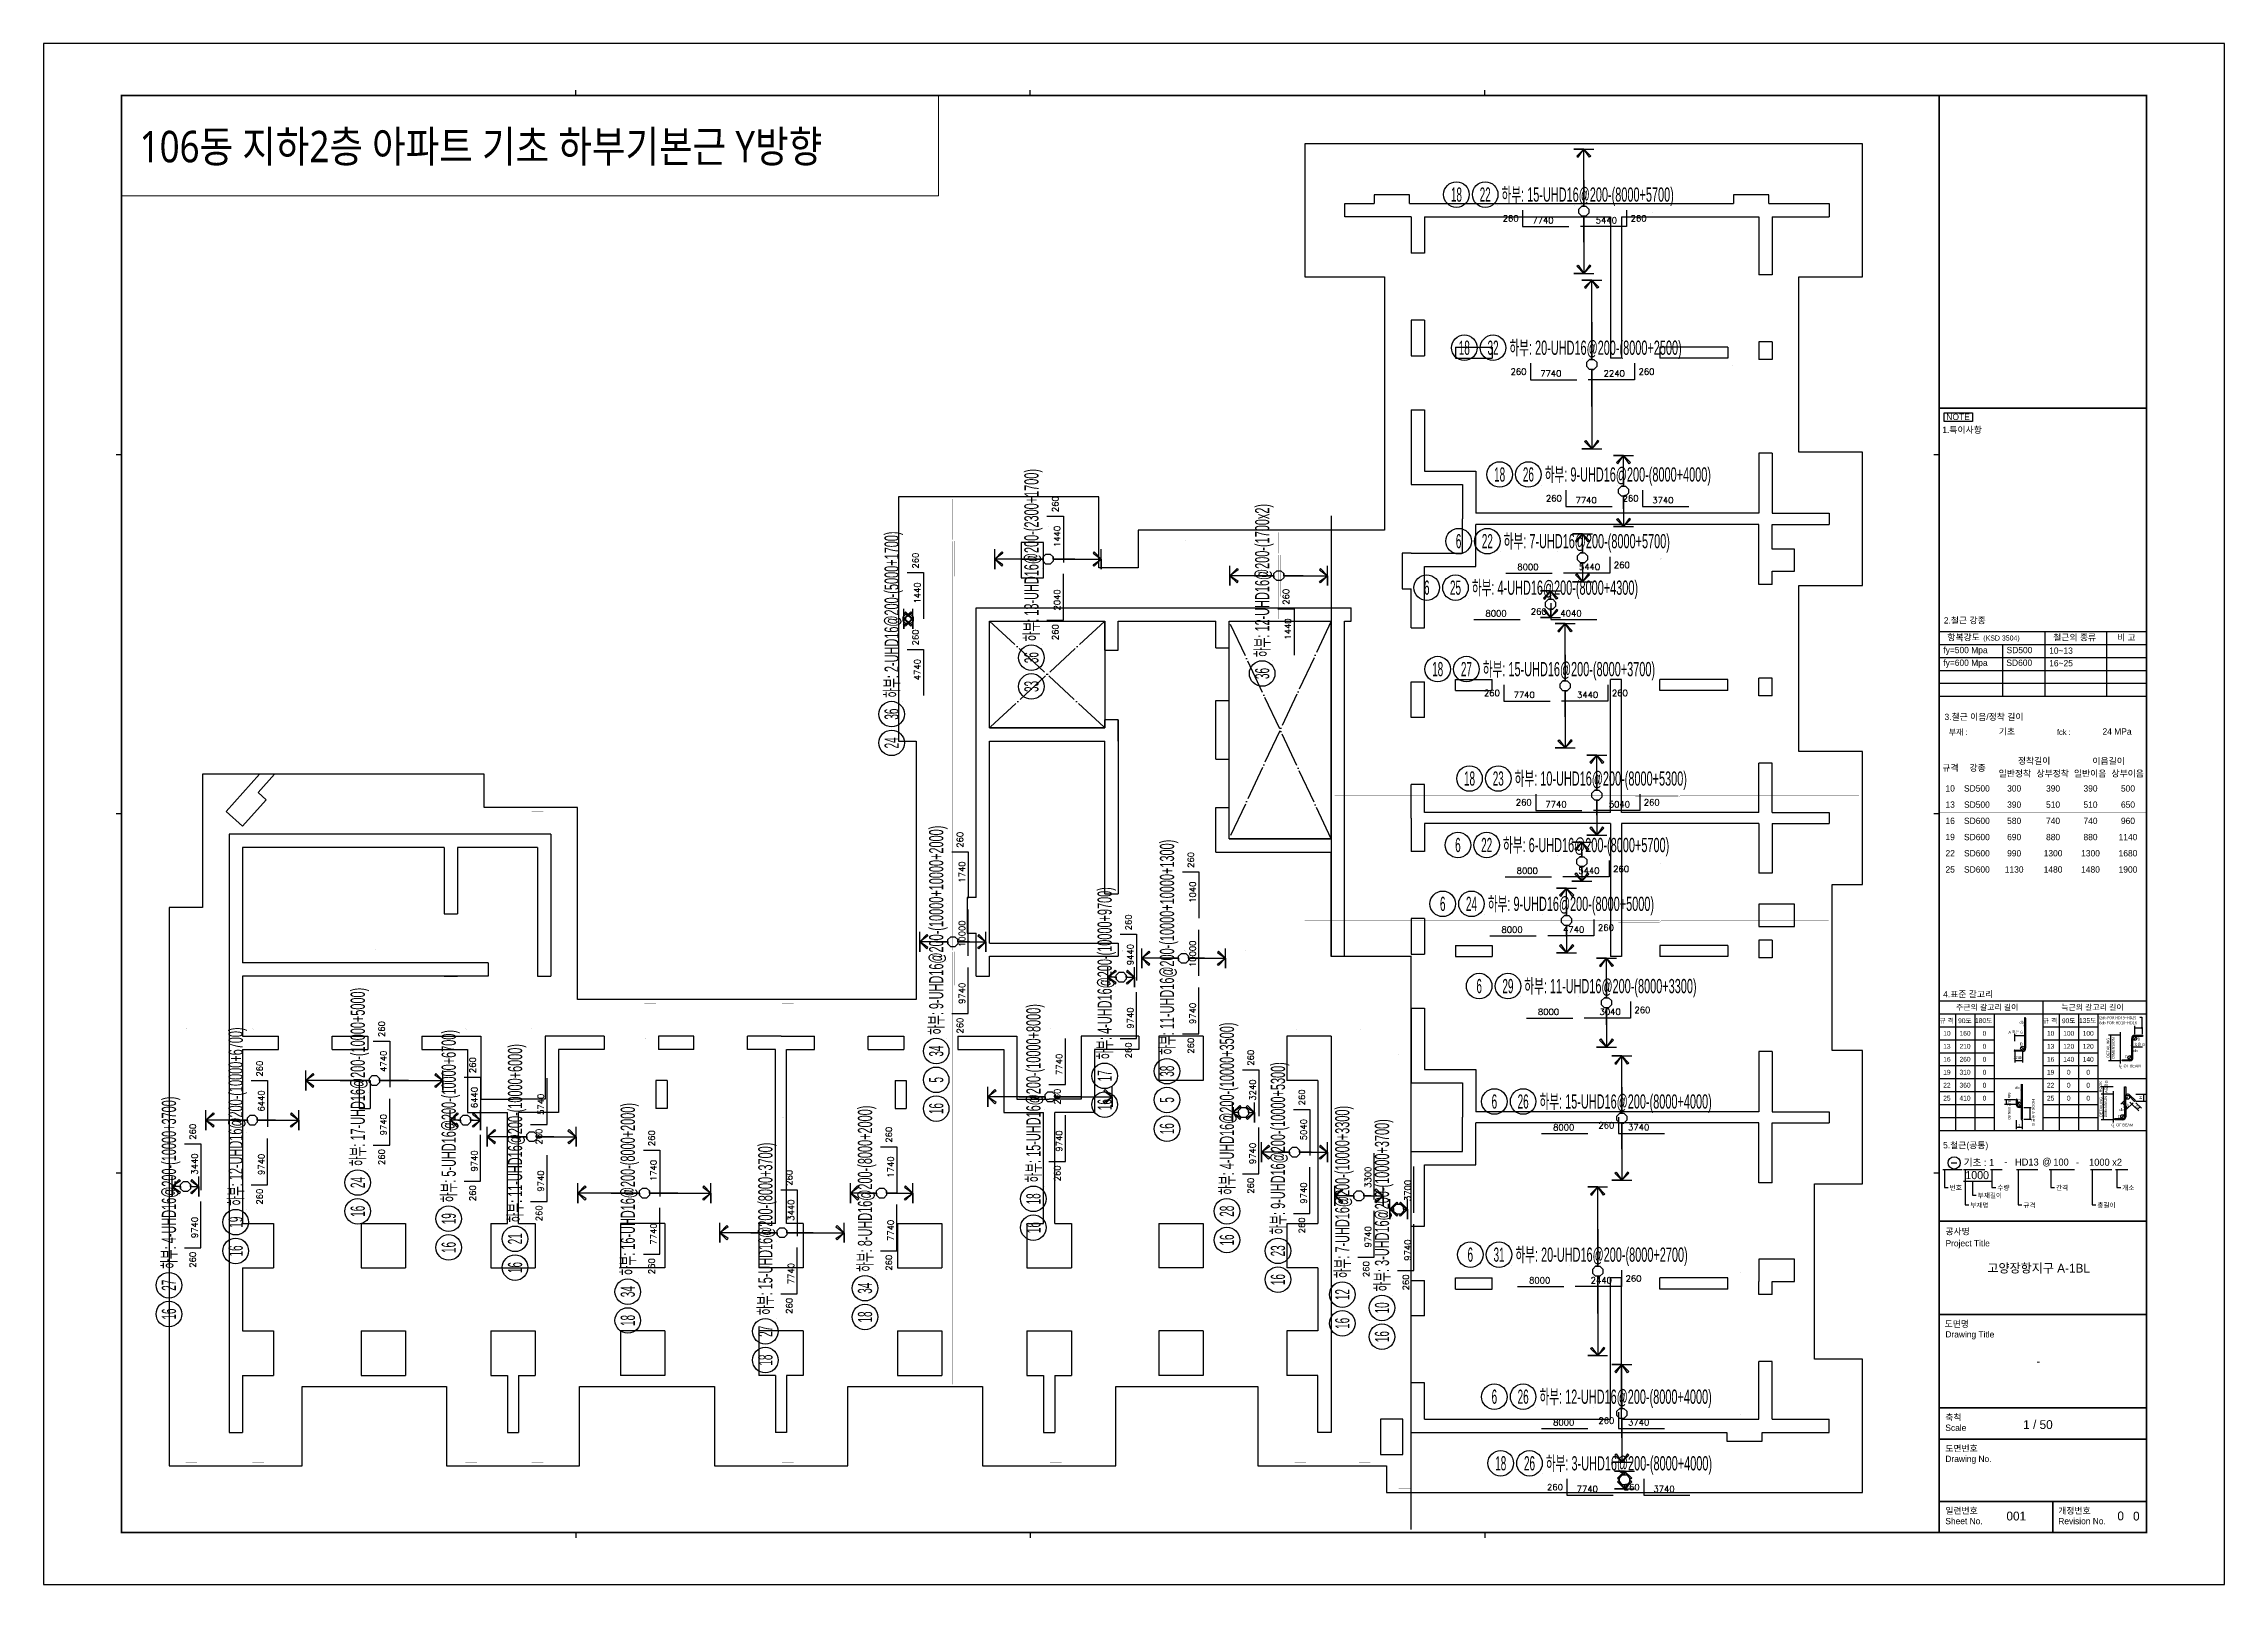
# Model space of a CAD drawing. Header units: millimetres. Extents: x 262481 to 2519995, y -394348 to 364571.
# Drawn here: x 467561 to 516701, y -138554 to -103847 of the extents above; entities that cross this region are included whole.
import ezdxf
from ezdxf.enums import TextEntityAlignment as Align

# ---------------------------------------------------------------- set-up
doc = ezdxf.new("R2010")
doc.units = ezdxf.units.MM
doc.header["$LTSCALE"] = 65
doc.linetypes.add('HID', pattern=[2.5, 2, -0.5])
doc.linetypes.add('XS-기초$0$DDOT', pattern=[14, 12, -1, 0, -1])
doc.layers.get('Defpoints').update_dxf_attribs({"color": 145})
for name, color, linetype in [('DIM', 7, 'Continuous'), ('RP_TAG', 7, 'Continuous'), ('XDIM', 7, 'Continuous'), ('XREBAR', 1, 'Continuous'), ('XS-기초$0$OPEN', 9, 'XS-기초$0$DDOT'), ('버림', 8, 'Continuous'), ('철근변경선', 1, 'HID')]:
    doc.layers.add(name, color=color, linetype=linetype)
doc.layers.add('XTITLE', color=22, linetype='Continuous', lineweight=0)
doc.styles.add('ARIAL', font='malgun.ttf')
doc.styles.add('HYULL', font='Dotum.ttf')
doc.styles.add('RPWK1', font='arial.ttf', dxfattribs={"bigfont": 'whgtxt.shx'})
doc.styles.add('RPWK2', font='romans.shx', dxfattribs={"bigfont": 'whgtxt.shx'})
doc.styles.add('XRebarSheet', font='Hmkmrhd_0.ttf')
doc.styles.add('돋움', font='malgun.ttf')
doc.dimstyles.new('NDIM', dxfattribs={"dimtxt": 3, "dimasz": 1.5, "dimexe": 2, "dimexo": 2, "dimgap": 1, "dimtad": 1, "dimdec": 0, "dimdsep": 46, "dimlunit": 6, "dimtxsty": 'ARIAL', "dimblk": 'DOT', "dimcen": 1, "dimclrd": 256, "dimclre": 7, "dimclrt": 3, "dimadec": 0, "dimazin": 0, "dimtfac": 1, "dimtdec": 0, "dimtix": 1, "dimtmove": 2, "dimatfit": 3, "dimldrblk": 'DOT', "dimfxl": 0, "dimtvp": 1, "dimtolj": 1, "dimlwd": -1, "dimlwe": -1, "dimarcsym": 0})

msp = doc.modelspace()

# ---------------------------------------------------------------- texts
at = {"color": 3, "style": 'XRebarSheet'}
for s, height, p in [('fy=500 Mpa', 141.99, (510368, -117578.3)), ('SD500', 141.99, (511793.2, -117578.4)), ('fy=600 Mpa', 141.99, (510367.4, -117863.9)), ('SD600', 141.99, (511788.6, -117863.9)), ('10~13', 141.99, (512753.4, -117591.9)), ('16~25', 141.99, (512753.9, -117873.9)), ('기초', 141.99, (511618, -119412.8)), ('24 MPa', 141.99, (513955.2, -119412.8)), ('001', 198.78, (511789.2, -137115))]:
    msp.add_text(s, height=height, dxfattribs=at).set_placement(p)
for s, height, p in [('일반정착', 141.99, (511979.5, -120288.2)), ('정착길이', 141.99, (512413.5, -120002.5)), ('상부정착', 141.99, (512831.7, -120288.2)), ('일반이음', 141.99, (513676.3, -120288.2)), ('이음길이', 141.99, (514091.9, -120007.8)), ('상부이음', 141.99, (514521.2, -120288.2)), ('10', 141.99, (510522.7, -120623.4)), ('SD500', 141.99, (511124.5, -120624.3)), ('300', 141.99, (511964, -120624.3)), ('390', 141.99, (512840.5, -120624.3)), ('390', 141.99, (513684.6, -120624.3)), ('500', 141.99, (514528.8, -120624.3)), ('13', 141.99, (510522.7, -120988.6)), ('16', 141.99, (510522.7, -121353.8)), ('SD500', 141.99, (511124.5, -120989.5)), ('SD600', 141.99, (511124.5, -121354.7)), ('390', 141.99, (511964, -120989.5)), ('580', 141.99, (511964, -121354.7)), ('510', 141.99, (512840.5, -120989.5)), ('740', 141.99, (512840.5, -121354.7)), ('510', 141.99, (513684.6, -120989.5)), ('740', 141.99, (513684.6, -121354.7)), ('960', 141.99, (514528.8, -121354.7)), ('650', 141.99, (514528.8, -120989.5)), ('19', 141.99, (510522.7, -121719)), ('SD600', 141.99, (511124.5, -121719.9)), ('690', 141.99, (511964, -121719.9)), ('880', 141.99, (512840.5, -121719.9)), ('880', 141.99, (513684.6, -121719.9)), ('1140', 141.99, (514528.8, -121719.9)), ('22', 141.99, (510522.7, -122084.1)), ('SD600', 141.99, (511124.5, -122085.1)), ('990', 141.99, (511964, -122085.1)), ('1300', 141.99, (512840.5, -122085.1)), ('1300', 141.99, (513684.6, -122085.1)), ('1680', 141.99, (514528.8, -122085.1)), ('25', 141.99, (510522.7, -122449.3)), ('SD600', 141.99, (511124.5, -122450.3)), ('1130', 141.99, (511964, -122450.3)), ('1480', 141.99, (512840.5, -122450.3)), ('1480', 141.99, (513684.6, -122450.3)), ('1900', 141.99, (514528.8, -122450.3)), ('10', 108.14, (510448.3, -126142)), ('160', 108.14, (510856.9, -126141.3)), ('0', 108.1, (511295.1, -126141.3)), ('10', 108.14, (512785.5, -126142)), ('100', 108.14, (513194.1, -126141.3)), ('100', 108.14, (513632.3, -126141.3)), ('13', 108.14, (510448.3, -126434.1)), ('16', 108.14, (510448.3, -126726.3)), ('210', 108.14, (510856.9, -126433.4)), ('260', 108.14, (510856.9, -126725.6)), ('0', 108.1, (511295.1, -126433.4)), ('0', 108.1, (511295.1, -126725.6)), ('13', 108.14, (512785.5, -126434.1)), ('16', 108.14, (512785.5, -126726.3)), ('120', 108.14, (513194.1, -126433.4)), ('140', 108.14, (513194.1, -126725.6)), ('120', 108.14, (513632.3, -126433.4)), ('140', 108.14, (513632.3, -126725.6)), ('22', 108.14, (510448.3, -127310.6)), ('19', 108.14, (510448.3, -127018.4)), ('310', 108.14, (510856.9, -127017.7)), ('360', 108.14, (510856.9, -127309.9)), ('0', 108.1, (511295.1, -127017.7)), ('0', 108.1, (511295.1, -127309.9)), ('22', 108.14, (512785.5, -127310.6)), ('19', 108.14, (512785.5, -127018.4)), ('0', 108.1, (513194.1, -127017.7)), ('0', 108.1, (513194.1, -127309.9)), ('0', 108.1, (513632.3, -127017.7)), ('0', 108.1, (513632.3, -127309.9)), ('25', 108.14, (510448.3, -127602.7)), ('410', 108.14, (510856.9, -127602)), ('0', 108.1, (511295.1, -127602)), ('25', 108.14, (512785.5, -127602.7)), ('0', 108.1, (513194.1, -127602)), ('0', 108.1, (513632.3, -127602))]:
    msp.add_text(s, height=height, dxfattribs=at).set_placement(p, align=Align.MIDDLE_CENTER)
for s, p in [('고양장항지구 A-1BL', (512517.1, -131426.2)), ('-', (512509.3, -133529.9)), ('1 / 50', (512499.6, -134951.2)), ('0', (514363.9, -137012)), ('0', (514716.9, -137017.3))]:
    msp.add_text(s, height=198.9, dxfattribs=at).set_placement(p, align=Align.MIDDLE)
at = {"layer": 'RP_TAG', "color": 2, "linetype": 'Continuous', "ltscale": 100, "style": 'RPWK2'}
for p in [(500797.5, -107896.3), (500975, -111346.3), (501771, -114201.3), (503500.3, -114201.3), (501430.6, -116751.3), (500375, -118586.3), (501092.5, -121051.3), (502954.5, -128326.3), (502954.5, -134976.3), (501796, -136476.3), (503525.3, -136476.3)]:
    msp.add_text('260', height=139.38, dxfattribs=at).set_placement(p, align=Align.BOTTOM_RIGHT)
for s, p in [('7740', (501345.6, -107937.6)), ('7740', (501523.1, -111387.6)), ('7740', (502319.2, -114242.6)), ('3740', (504048.4, -114242.6)), ('8000', (501007.5, -115746.3)), ('8000', (500290, -116793.8)), ('4040', (501978.8, -116792.6)), ('7740', (500923.1, -118627.6)), ('7740', (501640.6, -121092.6)), ('8000', (500992.5, -122591.3)), ('8000', (500650, -123916.3)), ('8000', (501471.4, -125768.8)), ('8000', (501813.9, -128368.8)), ('3740', (503502.7, -128367.6)), ('8000', (501271.4, -131818.8)), ('8000', (501813.9, -135018.8)), ('3740', (503502.7, -135017.6)), ('7740', (502344.2, -136517.6)), ('3740', (504073.4, -136517.6))]:
    msp.add_text(s, height=139.38, dxfattribs=at).set_placement(p, align=Align.BOTTOM_CENTER)
for s, rotation, p in [('5440', 359.99998, (502774.5, -107937.6)), ('2240', 359.99998, (502952, -111387.6)), ('1440', 90.00019, (490509.9, -114948.9)), ('5440', 359.99998, (502395.9, -115745.1)), ('1440', 90.00019, (487359.9, -116220.4)), ('2040', 90.00021, (490509.9, -116377.8)), ('1440', 90.00019, (495709.9, -117035.3)), ('4740', 90.00019, (487359.9, -117949.6)), ('3440', 359.99998, (502352, -118627.6)), ('5040', 359.99998, (503069.5, -121092.6)), ('1740', 90.00019, (488364.8, -122508.7)), ('1040', 90.00019, (493564.8, -122962.3)), ('5440', 359.99998, (502380.9, -122590.1)), ('10000', 90.00021, (488366.1, -123897.1)), ('4740', 359.99998, (502038.4, -123915.1)), ('9440', 90.00019, (492159.9, -124368.9)), ('10000', 90.00021, (493566.1, -124350.7)), ('9740', 90.00021, (488364.9, -125239.7)), ('9740', 90.00021, (492159.9, -125797.8)), ('9740', 90.00021, (493564.9, -125693.3)), ('3040', 359.99998, (502859.8, -125767.6)), ('4740', 90.00019, (475329.9, -126772.5)), ('7740', 90.00021, (490554.9, -126839.6)), ('3240', 90.00019, (494914.9, -127418.9)), ('6440', 90.00019, (472579.9, -127665)), ('6440', 90.00019, (477379.9, -127586.4)), ('5740', 90.00021, (478874.9, -127739.6)), ('9740', 90.00021, (475329.9, -128201.4)), ('5040', 90.00019, (496064.9, -128311.4)), ('9740', 90.00021, (490554.9, -128568.9)), ('9740', 90.00021, (494914.9, -128847.8)), ('3440', 90.00019, (471074.9, -129086.4)), ('9740', 90.00021, (472579.9, -129093.9)), ('9740', 90.00021, (477379.9, -129015.3)), ('1740', 90.00019, (481414.9, -129231.4)), ('1740', 90.00019, (486759.9, -129152.9)), ('3300', 90.00021, (497516.1, -129382.7)), ('9740', 90.00021, (478874.9, -129468.9)), ('9740', 90.00021, (496064.9, -129740.3)), ('3700', 90.00021, (498411.1, -129682.7)), ('3440', 90.00019, (484514.9, -130123.9)), ('9740', 90.00021, (471074.9, -130515.3)), ('7740', 90.00021, (481414.9, -130660.3)), ('7740', 90.00021, (486759.9, -130581.7)), ('9740', 90.00021, (497514.9, -130725.3)), ('9740', 90.00021, (498409.9, -131025.3)), ('7740', 90.00021, (484514.9, -131552.8)), ('2440', 359.99998, (502659.8, -131817.6))]:
    msp.add_text(s, height=139.38, rotation=rotation, dxfattribs=at).set_placement(p, align=Align.BOTTOM_CENTER)
for rotation, p in [(359.99998, (503322.6, -107896.3)), (359.99998, (503500.1, -111346.3)), (90.00019, (490468.5, -114400.8)), (90.00019, (487318.5, -115672.2)), (359.99998, (502944, -115703.8)), (90.00019, (495668.5, -116487.1)), (90.00019, (487318.5, -117401.5)), (359.99998, (502900.1, -118586.3)), (359.99998, (503617.6, -121051.3)), (90.00019, (488323.5, -121960.6)), (90.00019, (493523.5, -122414.2)), (359.99998, (502929, -122548.8)), (90.00019, (492118.5, -123820.8)), (359.99998, (502586.5, -123873.8)), (359.99998, (503407.9, -125726.3)), (90.00019, (475288.5, -126224.4)), (90.00019, (472538.5, -127116.9)), (90.00019, (477338.5, -127038.3)), (90.00019, (494873.5, -126870.8)), (90.00019, (496023.5, -127763.3)), (90.00019, (471033.5, -128538.3)), (90.00019, (481373.5, -128683.3)), (90.00019, (486718.5, -128604.7)), (90.00019, (484473.5, -129575.8)), (359.99998, (503207.9, -131776.3))]:
    msp.add_text('260', height=139.38, rotation=rotation, dxfattribs=at).set_placement(p, align=Align.BOTTOM_LEFT)
for p in [(490468.5, -116926), (488323.5, -125787.8), (493523.5, -126241.4), (492118.5, -126346), (490513.5, -127387.8), (478833.5, -128287.8), (475288.5, -128749.5), (490513.5, -129117), (472538.5, -129642), (477338.5, -129563.5), (494873.5, -129396), (478833.5, -130017), (496023.5, -130288.5), (471033.5, -131063.5), (486718.5, -131129.9), (481373.5, -131208.5), (497473.5, -131273.5), (498368.5, -131573.5), (484473.5, -132101)]:
    msp.add_text('260', height=139.38, rotation=90.00021, dxfattribs=at).set_placement(p, align=Align.BOTTOM_RIGHT)
at = {"layer": 'XTITLE', "color": 2, "style": '돋움', "width": 0.85}
msp.add_text('106동 지하2층 아파트 기초 하부기본근 Y방향', height=709.93, dxfattribs=at).set_placement((469726.4, -106166.2), align=Align.MIDDLE_LEFT)

# ---------------------------------------------------------------- blocks, each defined once
blk = doc.blocks.new('_Dot')
at = {"color": 0, "linetype": 'ByBlock', "lineweight": -2}
blk.add_line((-0.5, 0), (-1, 0), dxfattribs=at)
at = {"color": 0, "linetype": 'ByBlock', "const_width": 0.5}
blk.add_lwpolyline([(-0.25, 0, 1), (0.25, 0, 1)], format="xyb", close=True, dxfattribs=at)
blk = doc.blocks.new('*D12')
at = {"color": 7, "transparency": 16777216}
for p, q in [((80432, 20451), (80432, 20463)), ((80477, 20451), (80477, 20463))]:
    blk.add_line(p, q, dxfattribs=at)
at = {"transparency": 16777216}
blk.add_line((80433, 20461), (80475, 20461), dxfattribs=at)
at = {"layer": 'Defpoints', "color": 0, "transparency": 16777216}
for p in [(80432, 20449), (80477, 20461), (80477, 20449)]:
    blk.add_point(p, dxfattribs=at)
at = {"transparency": 16777216, "xscale": 1.5, "yscale": 1.5, "zscale": 1.5, "rotation": 180}
blk.add_blockref('_Dot', (80432, 20461), dxfattribs=at)
at = {"transparency": 16777216, "xscale": 1.5, "yscale": 1.5, "zscale": 1.5}
blk.add_blockref('_Dot', (80477, 20461), dxfattribs=at)
blk = doc.blocks.new('*D13')
at = {"color": 7, "transparency": 16777216}
for p, q in [((76172, 19024), (76172, 19045)), ((76217, 19024), (76217, 19045))]:
    blk.add_line(p, q, dxfattribs=at)
at = {"transparency": 16777216}
blk.add_line((76215, 19043), (76174, 19043), dxfattribs=at)
at = {"layer": 'Defpoints', "color": 0, "transparency": 16777216}
for p in [(76172, 19043), (76172, 19022), (76217, 19022)]:
    blk.add_point(p, dxfattribs=at)
at = {"transparency": 16777216, "xscale": 1.5, "yscale": 1.5, "zscale": 1.5, "rotation": 180}
blk.add_blockref('_Dot', (76172, 19043), dxfattribs=at)
at = {"transparency": 16777216, "xscale": 1.5, "yscale": 1.5, "zscale": 1.5}
blk.add_blockref('_Dot', (76217, 19043), dxfattribs=at)
blk = doc.blocks.new('*D14')
at = {"transparency": 16777216}
blk.add_line((80158, 18181), (80199, 18181), dxfattribs=at)
at = {"layer": 'Defpoints', "color": 0, "transparency": 16777216}
for p in [(80156, 18181), (80201, 18181), (80201, 18181)]:
    blk.add_point(p, dxfattribs=at)
at = {"transparency": 16777216, "xscale": 1.5, "yscale": 1.5, "zscale": 1.5, "rotation": 180}
blk.add_blockref('_Dot', (80156, 18181), dxfattribs=at)
at = {"transparency": 16777216, "xscale": 1.5, "yscale": 1.5, "zscale": 1.5}
blk.add_blockref('_Dot', (80201, 18181), dxfattribs=at)
blk = doc.blocks.new('xdfndgns')
at = {"color": 3, "linetype": 'ByBlock'}
blk.add_lwpolyline([(37475, 13090), (38160, 13090), (38160, 16090), (36725, 16090), (36725, 19830), (38160, 19830), (38160, 22830), (36725, 22830), (36725, 26780), (38160, 26780), (38160, 29780), (25595, 29780), (25595, 26780), (27385, 26780), (27385, 21075), (21835, 21075), (21835, 20225), (20950, 20225), (20950, 21825), (16435, 21825), (16435, 16325), (16835, 16325), (16835, 10500), (9200, 10500), (9200, 14825), (7100, 14825), (7100, 15575), (750, 15575), (750, 12575), (0, 12575), (0, 0), (3000, 0), (3000, 1785), (6250, 1785), (6250, 0), (9250, 0), (9250, 1785), (12290, 1785), (12290, 0), (15290, 0), (15290, 1785), (18330, 1785), (18330, 0), (21330, 0), (21330, 1785), (24535, 1785), (24535, 0), (27435, 0), (27435, -600), (38160, -600), (38160, 2400), (37075, 2400), (37075, 6350), (38160, 6350), (38160, 9350), (37475, 9350)], close=True, dxfattribs=at)
at = {"layer": 'DIM', "color": 5}
for p, q in [((27950, 28630), (27150, 28630)), ((27150, 28630), (27150, 28430)), ((27950, 28430), (27950, 28630)), ((36050, 28630), (35250, 28630)), ((35250, 28630), (35250, 28430)), ((36050, 28430), (36050, 28630)), ((26495, 28430), (27150, 28430)), ((26495, 28130), (26495, 28430)), ((27985, 28130), (26495, 28130)), ((27950, 28430), (35250, 28430)), ((27985, 28130), (27985, 27315)), ((28285, 28130), (28285, 27315)), ((28285, 28130), (32480, 28130)), ((32480, 28130), (32480, 24950)), ((32730, 28130), (32730, 24950)), ((32730, 28130), (35825, 28130)), ((35825, 28130), (35825, 26830)), ((36050, 28430), (37410, 28430)), ((36125, 28130), (36125, 26830)), ((36125, 28130), (37410, 28130)), ((37410, 28430), (37410, 28130)), ((28285, 27315), (27985, 27315)), ((36125, 26830), (35825, 26830)), ((28285, 25805), (27985, 25805)), ((27985, 25805), (27985, 25005)), ((28285, 25805), (28285, 25005)), ((28985, 25200), (29815, 25200)), ((28985, 25200), (28985, 24950)), ((29815, 25200), (29815, 24950)), ((35125, 25200), (33590, 25200)), ((33590, 25200), (33590, 24950)), ((35125, 25200), (35125, 24950)), ((35825, 25320), (35825, 24920)), ((36125, 25320), (35825, 25320)), ((36125, 25320), (36125, 24920)), ((27985, 25005), (28285, 25005)), ((28985, 24950), (29815, 24950)), ((32730, 24950), (32480, 24950)), ((35125, 24950), (33590, 24950)), ((36125, 24920), (35825, 24920)), ((27985, 23785), (28285, 23785)), ((27985, 23785), (27985, 22105)), ((28285, 23785), (28285, 22405)), ((35825, 22810), (35825, 21455)), ((36125, 22810), (35825, 22810)), ((36125, 22810), (36125, 21455)), ((28285, 22405), (29445, 22405)), ((29445, 22405), (29445, 21455)), ((27985, 22105), (29145, 22105)), ((29145, 22105), (29145, 21330)), ((29145, 20555), (29145, 21330)), ((35825, 21455), (29445, 21455)), ((35825, 21205), (29445, 21205)), ((29445, 20255), (29445, 21205)), ((35825, 19850), (35825, 21205)), ((36125, 21455), (37410, 21455)), ((36125, 20650), (36125, 21205)), ((36125, 21205), (37410, 21205)), ((37410, 21455), (37410, 21205)), ((19700, 20800), (19200, 20800)), ((19200, 20800), (19200, 20000)), ((19700, 20000), (19700, 20800)), ((36625, 20650), (36125, 20650)), ((36625, 20150), (36625, 20650)), ((27985, 20555), (27785, 20555)), ((27785, 20555), (27785, 19755)), ((27985, 20555), (29145, 20555)), ((28285, 18875), (28285, 20255)), ((28285, 20255), (29445, 20255)), ((36125, 19850), (36125, 20150)), ((36125, 20150), (36625, 20150)), ((19200, 20000), (19700, 20000)), ((27785, 19755), (27985, 19755)), ((27985, 18875), (27985, 19755)), ((36125, 19850), (35825, 19850)), ((18185, 19325), (26635, 19325)), ((18185, 12800), (18185, 19325)), ((26635, 19025), (26635, 19325)), ((18485, 16625), (18485, 19025)), ((18485, 19025), (21085, 19025)), ((21085, 18370), (21085, 19025)), ((21385, 19025), (23585, 19025)), ((21385, 18370), (21385, 19025)), ((23585, 18425), (23585, 19025)), ((23885, 19025), (26185, 19025)), ((23885, 18425), (23885, 19025)), ((26185, 14125), (26185, 19025)), ((26485, 11475), (26485, 19025)), ((26485, 19025), (26635, 19025)), ((27985, 18875), (28285, 18875)), ((21085, 18370), (21385, 18370)), ((23585, 18425), (23885, 18425)), ((28985, 17710), (29815, 17710)), ((28985, 17460), (28985, 17710)), ((29815, 17460), (29815, 17710)), ((32480, 14715), (32480, 17710)), ((32730, 17710), (32480, 17710)), ((32730, 14715), (32730, 17710)), ((35125, 17710), (33590, 17710)), ((33590, 17460), (33590, 17710)), ((35125, 17460), (35125, 17710)), ((35825, 17340), (35825, 17740)), ((36125, 17740), (35825, 17740)), ((36125, 17340), (36125, 17740)), ((23585, 15915), (23585, 17235)), ((23585, 17235), (23885, 17235)), ((23885, 15915), (23885, 17235)), ((27985, 17655), (28285, 17655)), ((27985, 16855), (27985, 17655)), ((28285, 16855), (28285, 17655)), ((28985, 17460), (29815, 17460)), ((35125, 17460), (33590, 17460)), ((36125, 17340), (35825, 17340)), ((21085, 16625), (21085, 16800)), ((21385, 16800), (21085, 16800)), ((21385, 16800), (21385, 12885)), ((21385, 16325), (21385, 16800)), ((28285, 16855), (27985, 16855)), ((18485, 16625), (21085, 16625)), ((18485, 11775), (18485, 16325)), ((18485, 16325), (21085, 16325)), ((21085, 12885), (21085, 16325)), ((23585, 15915), (23885, 15915)), ((36125, 15830), (35825, 15830)), ((35825, 14715), (35825, 15830)), ((36125, 14715), (36125, 15830)), ((2034, 15575), (1283, 14741)), ((2371, 15575), (2005, 15168)), ((28285, 15345), (27985, 15345)), ((27985, 14590), (27985, 15345)), ((28285, 14715), (28285, 15345)), ((1655, 14407), (2190, 15001)), ((2190, 15001), (2005, 15168)), ((23585, 13825), (23585, 14825)), ((23585, 14825), (23885, 14825)), ((23885, 14125), (23885, 14825)), ((1283, 14741), (1655, 14407)), ((27985, 14590), (27985, 13835)), ((32480, 14715), (28285, 14715)), ((32480, 14465), (28285, 14465)), ((28285, 14465), (28285, 13835)), ((32480, 14465), (32480, 11470)), ((35825, 14715), (32730, 14715)), ((35825, 14465), (32730, 14465)), ((32730, 14465), (32730, 11470)), ((35825, 14465), (35825, 13350)), ((36125, 14715), (37410, 14715)), ((36125, 14465), (36125, 13350)), ((36125, 14465), (37410, 14465)), ((37410, 14715), (37410, 14465)), ((1350, 14225), (1350, 750)), ((8600, 14225), (1350, 14225)), ((6200, 13925), (1650, 13925)), ((1650, 13925), (1650, 11325)), ((6200, 13925), (6200, 12435)), ((8300, 13925), (6500, 13925)), ((6500, 13925), (6500, 12435)), ((8300, 13925), (8300, 11025)), ((8600, 14225), (8600, 11025)), ((23585, 13825), (26185, 13825)), ((23885, 14125), (26185, 14125)), ((26185, 11475), (26185, 13825)), ((28285, 13835), (27985, 13835)), ((36125, 13350), (35825, 13350)), ((18185, 12800), (17985, 12800)), ((17985, 12800), (17985, 12000)), ((21085, 12885), (21385, 12885)), ((6200, 12435), (6500, 12435)), ((28285, 12325), (27985, 12325)), ((27985, 12325), (27985, 11525)), ((28285, 12325), (28285, 11525)), ((35825, 12650), (35825, 12150)), ((36625, 12650), (35825, 12650)), ((36625, 12150), (36625, 12650)), ((17985, 12000), (18185, 12000)), ((18185, 11025), (18185, 12000)), ((35825, 12150), (36625, 12150)), ((35825, 11840), (35825, 11440)), ((36125, 11840), (35825, 11840)), ((36125, 11840), (36125, 11440)), ((7190, 11325), (1650, 11325)), ((7190, 11325), (7190, 11025)), ((18485, 11775), (21385, 11775)), ((18485, 11025), (18485, 11475)), ((18485, 11475), (21385, 11475)), ((21385, 11775), (21385, 11475)), ((26185, 11475), (26485, 11475)), ((27985, 11525), (28285, 11525)), ((28985, 11720), (29815, 11720)), ((28985, 11720), (28985, 11470)), ((28985, 11470), (29815, 11470)), ((29815, 11720), (29815, 11470)), ((32730, 11470), (32480, 11470)), ((35125, 11720), (33590, 11720)), ((33590, 11720), (33590, 11470)), ((35125, 11470), (33590, 11470)), ((35125, 11720), (35125, 11470)), ((36125, 11440), (35825, 11440)), ((7190, 11025), (1650, 11025)), ((1650, 11025), (1650, 9675)), ((6200, 11025), (6500, 11025)), ((8300, 11025), (8600, 11025)), ((18185, 11025), (18485, 11025)), ((27985, 10305), (28285, 10305)), ((27985, 10305), (27985, 8625)), ((28285, 10305), (28285, 8925)), ((1650, 9675), (2465, 9675)), ((1650, 9375), (2465, 9375)), ((1650, 9375), (1650, 5455)), ((2465, 9375), (2465, 9675)), ((3675, 9375), (3675, 9675)), ((3675, 9675), (4475, 9675)), ((3675, 9375), (4475, 9375)), ((4475, 9675), (4475, 9375)), ((5695, 9675), (5695, 9375)), ((5695, 9675), (7025, 9675)), ((5695, 9375), (6725, 9375)), ((6725, 9375), (6725, 7955)), ((7025, 9675), (7025, 8255)), ((9805, 9675), (8475, 9675)), ((8475, 9675), (8475, 8255)), ((9805, 9375), (8775, 9375)), ((8775, 9375), (8775, 7955)), ((9805, 9675), (9805, 9375)), ((11025, 9675), (11025, 9375)), ((11825, 9675), (11025, 9675)), ((11825, 9375), (11025, 9375)), ((11825, 9375), (11825, 9675)), ((13035, 9375), (13035, 9675)), ((13790, 9675), (13035, 9675)), ((13665, 9375), (13035, 9375)), ((13665, 5455), (13665, 9375)), ((13790, 9675), (14545, 9675)), ((13915, 5455), (13915, 9375)), ((13915, 9375), (14545, 9375)), ((14545, 9375), (14545, 9675)), ((15755, 9375), (15755, 9675)), ((15755, 9675), (16555, 9675)), ((15755, 9375), (16555, 9375)), ((16555, 9675), (16555, 9375)), ((17775, 9675), (17775, 9375)), ((17775, 9675), (19105, 9675)), ((17775, 9375), (18805, 9375)), ((18805, 9375), (18805, 7955)), ((19105, 9675), (19105, 8255)), ((21850, 9675), (20555, 9675)), ((20555, 9675), (20555, 8255)), ((21850, 9375), (20855, 9375)), ((20855, 9375), (20855, 7955)), ((21850, 9675), (21850, 9375)), ((23300, 9675), (22300, 9675)), ((22300, 9675), (22300, 8675)), ((23300, 9675), (23300, 8675)), ((26185, 9675), (25185, 9675)), ((25185, 9675), (25185, 8675)), ((26185, 9675), (26185, 750)), ((28285, 8925), (29445, 8925)), ((29445, 8925), (29445, 7975)), ((35825, 9330), (35825, 7975)), ((36125, 9330), (35825, 9330)), ((36125, 9330), (36125, 7975)), ((4280, 8675), (4280, 8045)), ((4280, 8675), (4530, 8675)), ((4530, 8675), (4530, 8045)), ((10970, 8675), (10970, 8045)), ((11220, 8675), (10970, 8675)), ((11220, 8675), (11220, 8045)), ((16360, 8675), (16360, 8045)), ((16360, 8675), (16610, 8675)), ((16610, 8675), (16610, 8045)), ((23300, 8675), (22300, 8675)), ((25885, 8675), (25185, 8675)), ((25885, 8675), (25885, 5455)), ((27985, 8625), (29145, 8625)), ((29145, 8625), (29145, 7850)), ((4280, 8045), (4530, 8045)), ((6725, 7955), (7625, 7955)), ((7025, 8255), (7750, 8255)), ((7625, 5455), (7625, 7955)), ((8475, 8255), (7750, 8255)), ((7875, 5455), (7875, 7955)), ((8775, 7955), (7875, 7955)), ((11220, 8045), (10970, 8045)), ((16360, 8045), (16610, 8045)), ((18805, 7955), (19705, 7955)), ((19105, 8255), (19830, 8255)), ((19705, 5455), (19705, 7955)), ((20555, 8255), (19830, 8255)), ((20855, 7955), (19955, 7955)), ((19955, 5455), (19955, 7955)), ((35825, 7975), (29445, 7975)), ((36125, 7975), (37410, 7975)), ((37410, 7975), (37410, 7725)), ((29145, 7075), (29145, 7850)), ((29445, 6775), (29445, 7725)), ((35825, 7725), (29445, 7725)), ((35825, 6370), (35825, 7725)), ((36125, 6370), (36125, 7725)), ((36125, 7725), (37410, 7725)), ((27985, 5395), (27985, 7075)), ((27985, 7075), (29145, 7075)), ((28285, 5395), (28285, 6775)), ((28285, 6775), (29445, 6775)), ((36125, 6370), (35825, 6370)), ((1650, 5455), (2350, 5455)), ((2350, 5455), (2350, 4455)), ((4330, 5455), (5330, 5455)), ((4330, 5455), (4330, 4455)), ((5330, 5455), (5330, 4455)), ((7250, 5455), (7625, 5455)), ((7250, 5455), (7250, 4455)), ((7875, 5455), (8250, 5455)), ((8250, 5455), (8250, 4455)), ((11170, 5455), (10170, 5455)), ((10170, 5455), (10170, 4455)), ((11170, 5455), (11170, 4455)), ((13665, 5455), (13290, 5455)), ((13290, 5455), (13290, 4455)), ((14290, 5455), (13915, 5455)), ((14290, 5455), (14290, 4455)), ((16410, 5455), (17410, 5455)), ((16410, 5455), (16410, 4455)), ((17410, 5455), (17410, 4455)), ((19330, 5455), (19705, 5455)), ((19330, 5455), (19330, 4455)), ((19955, 5455), (20330, 5455)), ((20330, 5455), (20330, 4455)), ((22300, 5455), (23300, 5455)), ((22300, 5455), (22300, 4455)), ((23300, 5455), (23300, 4455)), ((25185, 5455), (25885, 5455)), ((25185, 5455), (25185, 4455)), ((27985, 5395), (28285, 5395)), ((1650, 4455), (1650, 3035)), ((1650, 4455), (2350, 4455)), ((4330, 4455), (5330, 4455)), ((7250, 4455), (8250, 4455)), ((11170, 4455), (10170, 4455)), ((14290, 4455), (13290, 4455)), ((16410, 4455), (17410, 4455)), ((19330, 4455), (20330, 4455)), ((23300, 4455), (22300, 4455)), ((25885, 4455), (25185, 4455)), ((25885, 4455), (25885, 3035)), ((36625, 4650), (35825, 4650)), ((35825, 4650), (35825, 4150)), ((36625, 4150), (36625, 4650)), ((27985, 4175), (28285, 4175)), ((27985, 3375), (27985, 4175)), ((28285, 3375), (28285, 4175)), ((28985, 4230), (29815, 4230)), ((28985, 3980), (28985, 4230)), ((28985, 3980), (29815, 3980)), ((29815, 3980), (29815, 4230)), ((32480, 1050), (32480, 4230)), ((32730, 4230), (32480, 4230)), ((32730, 1050), (32730, 4230)), ((35125, 4230), (33590, 4230)), ((33590, 3980), (33590, 4230)), ((35125, 3980), (33590, 3980)), ((35125, 3980), (35125, 4230)), ((35825, 3860), (35825, 4150)), ((36125, 3860), (36125, 4150)), ((36125, 4150), (36625, 4150)), ((36125, 3860), (35825, 3860)), ((1650, 3035), (2350, 3035)), ((2350, 3035), (2350, 2035)), ((4330, 3035), (5330, 3035)), ((4330, 3035), (4330, 2035)), ((5330, 3035), (5330, 2035)), ((7250, 3035), (8250, 3035)), ((7250, 3035), (7250, 2035)), ((8250, 3035), (8250, 2035)), ((11170, 3035), (10170, 3035)), ((10170, 3035), (10170, 2035)), ((11170, 3035), (11170, 2035)), ((14290, 3035), (13290, 3035)), ((13290, 3035), (13290, 2035)), ((14290, 3035), (14290, 2035)), ((16410, 3035), (17410, 3035)), ((16410, 3035), (16410, 2035)), ((17410, 3035), (17410, 2035)), ((19330, 3035), (20330, 3035)), ((19330, 3035), (19330, 2035)), ((20330, 3035), (20330, 2035)), ((23300, 3035), (22300, 3035)), ((22300, 3035), (22300, 2035)), ((23300, 3035), (23300, 2035)), ((25185, 3035), (25185, 2035)), ((25885, 3035), (25185, 3035)), ((28285, 3375), (27985, 3375)), ((1650, 2035), (1650, 750)), ((1650, 2035), (2350, 2035)), ((4330, 2035), (5330, 2035)), ((7250, 2035), (7625, 2035)), ((7625, 2035), (7625, 750)), ((7875, 2035), (7875, 750)), ((7875, 2035), (8250, 2035)), ((11170, 2035), (10170, 2035)), ((13665, 2035), (13290, 2035)), ((13665, 2035), (13665, 750)), ((13915, 2035), (13915, 750)), ((14290, 2035), (13915, 2035)), ((16410, 2035), (17410, 2035)), ((19330, 2035), (19705, 2035)), ((19705, 2035), (19705, 750)), ((19955, 2035), (19955, 750)), ((19955, 2035), (20330, 2035)), ((23300, 2035), (22300, 2035)), ((25885, 2035), (25185, 2035)), ((25885, 750), (25885, 2035)), ((36125, 2350), (35825, 2350)), ((35825, 1050), (35825, 2350)), ((36125, 1050), (36125, 2350)), ((28285, 1865), (27985, 1865)), ((27985, 750), (27985, 1865)), ((28285, 1050), (28285, 1865)), ((27800, 1050), (27300, 1050)), ((27300, 1050), (27300, 250)), ((27800, 250), (27800, 1050)), ((28285, 1050), (32480, 1050)), ((32730, 1050), (35825, 1050)), ((36125, 1050), (37410, 1050)), ((37410, 750), (37410, 1050)), ((1350, 750), (1650, 750)), ((7625, 750), (7875, 750)), ((13915, 750), (13665, 750)), ((19705, 750), (19955, 750)), ((26185, 750), (25885, 750)), ((27985, 750), (35100, 750)), ((35100, 750), (35100, 550)), ((35100, 550), (35900, 550)), ((35900, 750), (37410, 750)), ((35900, 550), (35900, 750)), ((27300, 250), (27800, 250))]:
    blk.add_line(p, q, dxfattribs=at)
at = {"layer": 'XS-기초$0$OPEN', "color": 1}
for p, q in [((21085, 19025), (18485, 16625)), ((18485, 19025), (21085, 16625)), ((26185, 19025), (23885, 14125)), ((26185, 14125), (23885, 19025))]:
    blk.add_line(p, q, dxfattribs=at)
at = {"layer": 'XS-기초$0$OPEN', "color": 1, "linetype": 'ByBlock'}
for points in [[(18485, 19025), (21085, 19025), (21085, 16625), (18485, 16625)], [(23885, 19025), (26185, 19025), (26185, 14125), (23885, 14125)]]:
    blk.add_lwpolyline(points, close=True, dxfattribs=at)
at = {"layer": '철근변경선', "linetype": 'ByBlock', "ltscale": 2, "const_width": 30}
blk.add_lwpolyline([(27985, -1437), (27985, 11475), (26185, 11475), (26185, 21404)], dxfattribs=at)
blk = doc.blocks.new('*U2507', base_point=(492874.0943, -126706.4979))
at = {"layer": 'RP_TAG', "color": 0, "linetype": 'Continuous', "ltscale": 100}
for centre in [(492874.095352, -126994.4979), (492874.097744, -127642.4979), (492874.100136, -128290.4979)]:
    blk.add_circle(centre, 288, dxfattribs=at)
at = {"layer": 'RP_TAG', "color": 0, "linetype": 'Continuous', "ltscale": 100, "style": 'RPWK1', "width": 0.55}
blk.add_text('하부: 11-UHD16@200-(10000+10000+1300)', height=320, rotation=90.0002104601, dxfattribs=at).set_placement((492874.09398, -126626.4979), align=Align.MIDDLE_LEFT)
at = {"layer": 'RP_TAG', "color": 0, "linetype": 'Continuous', "ltscale": 100, "style": 'RPWK1', "oblique": 0.0000000017, "width": 0.5}
for s, p in [('38', (492874.095352, -126994.4979)), ('5', (492874.097744, -127642.4979)), ('16', (492874.100136, -128290.4979))]:
    blk.add_text(s, height=320, rotation=90.0002104619, dxfattribs=at).set_placement(p, align=Align.MIDDLE_CENTER)
blk = doc.blocks.new('*U2511', base_point=(487674.0943, -126252.9265))
at = {"layer": 'RP_TAG', "color": 0, "linetype": 'Continuous', "ltscale": 100}
for centre in [(487674.095352, -126540.9265), (487674.097744, -127188.9265), (487674.100136, -127836.9265)]:
    blk.add_circle(centre, 288, dxfattribs=at)
at = {"layer": 'RP_TAG', "color": 0, "linetype": 'Continuous', "ltscale": 100, "style": 'RPWK1', "width": 0.55}
blk.add_text('하부: 9-UHD16@200-(10000+10000+2000)', height=320, rotation=90.0002104601, dxfattribs=at).set_placement((487674.09398, -126172.9265), align=Align.MIDDLE_LEFT)
at = {"layer": 'RP_TAG', "color": 0, "linetype": 'Continuous', "ltscale": 100, "style": 'RPWK1', "width": 0.5}
for s, rotation, oblique, p in [('34', 90.0002104619, 0.0000000017, (487674.095352, -126540.9265)), ('5', 90.0002104552, 359.9999999951, (487674.097744, -127188.9265)), ('16', 90.0002104552, 359.9999999951, (487674.100136, -127836.9265))]:
    blk.add_text(s, height=320, rotation=rotation, dxfattribs=dict(at, oblique=oblique)).set_placement(p, align=Align.MIDDLE_CENTER)
blk = doc.blocks.new('*U2512', base_point=(474639.0943, -129214.6229))
at = {"layer": 'RP_TAG', "color": 0, "linetype": 'Continuous', "ltscale": 100}
for centre in [(474639.095352, -129502.6229), (474639.097744, -130150.6229)]:
    blk.add_circle(centre, 288, dxfattribs=at)
at = {"layer": 'RP_TAG', "color": 0, "linetype": 'Continuous', "ltscale": 100, "style": 'RPWK1', "width": 0.55}
blk.add_text('하부: 17-UHD16@200-(10000+5000)', height=320, rotation=90.0002104601, dxfattribs=at).set_placement((474639.09398, -129134.6229), align=Align.MIDDLE_LEFT)
at = {"layer": 'RP_TAG', "color": 0, "linetype": 'Continuous', "ltscale": 100, "style": 'RPWK1', "oblique": 359.9999999951, "width": 0.5}
for s, p in [('24', (474639.095352, -129502.6229)), ('16', (474639.097744, -130150.6229))]:
    blk.add_text(s, height=320, rotation=90.0002104552, dxfattribs=at).set_placement(p, align=Align.MIDDLE_CENTER)
blk = doc.blocks.new('*U2515', base_point=(496824.0943, -131738.5515))
at = {"layer": 'RP_TAG', "color": 0, "linetype": 'Continuous', "ltscale": 100}
for centre in [(496824.095352, -132026.5515), (496824.097744, -132674.5515)]:
    blk.add_circle(centre, 288, dxfattribs=at)
at = {"layer": 'RP_TAG', "color": 0, "linetype": 'Continuous', "ltscale": 100, "style": 'RPWK1', "oblique": 359.9999999948, "width": 0.55}
blk.add_text('하부: 7-UHD16@200-(10000+3300)', height=320, rotation=90.000210454, dxfattribs=at).set_placement((496824.09398, -131658.5515), align=Align.MIDDLE_LEFT)
at = {"layer": 'RP_TAG', "color": 0, "linetype": 'Continuous', "ltscale": 100, "style": 'RPWK1', "oblique": 0.0000000017, "width": 0.5}
for s, p in [('12', (496824.095352, -132026.5515)), ('16', (496824.097744, -132674.5515))]:
    blk.add_text(s, height=320, rotation=90.0002104619, dxfattribs=at).set_placement(p, align=Align.MIDDLE_CENTER)
blk = doc.blocks.new('*U2516', base_point=(478184.0943, -130482.1229))
at = {"layer": 'RP_TAG', "color": 0, "linetype": 'Continuous', "ltscale": 100}
for centre in [(478184.095352, -130770.1229), (478184.097744, -131418.1229)]:
    blk.add_circle(centre, 288, dxfattribs=at)
at = {"layer": 'RP_TAG', "color": 0, "linetype": 'Continuous', "ltscale": 100, "style": 'RPWK1', "oblique": 359.9999999948, "width": 0.55}
blk.add_text('하부: 11-UHD16@200-(10000+6000)', height=320, rotation=90.000210454, dxfattribs=at).set_placement((478184.09398, -130402.1229), align=Align.MIDDLE_LEFT)
at = {"layer": 'RP_TAG', "color": 0, "linetype": 'Continuous', "ltscale": 100, "style": 'RPWK1', "oblique": 0.0000000017, "width": 0.5}
for s, p in [('21', (478184.095352, -130770.1229)), ('16', (478184.097744, -131418.1229))]:
    blk.add_text(s, height=320, rotation=90.0002104619, dxfattribs=at).set_placement(p, align=Align.MIDDLE_CENTER)
blk = doc.blocks.new('*U2517', base_point=(489864.0943, -129582.1229))
at = {"layer": 'RP_TAG', "color": 0, "linetype": 'Continuous', "ltscale": 100}
for centre in [(489864.095352, -129870.1229), (489864.097744, -130518.1229)]:
    blk.add_circle(centre, 288, dxfattribs=at)
at = {"layer": 'RP_TAG', "color": 0, "linetype": 'Continuous', "ltscale": 100, "style": 'RPWK1', "oblique": 359.9999999948, "width": 0.55}
blk.add_text('하부: 15-UHD16@200-(10000+8000)', height=320, rotation=90.000210454, dxfattribs=at).set_placement((489864.09398, -129502.1229), align=Align.MIDDLE_LEFT)
at = {"layer": 'RP_TAG', "color": 0, "linetype": 'Continuous', "ltscale": 100, "style": 'RPWK1', "oblique": 0.0000000017, "width": 0.5}
for s, p in [('18', (489864.095352, -129870.1229)), ('16', (489864.097744, -130518.1229))]:
    blk.add_text(s, height=320, rotation=90.0002104619, dxfattribs=at).set_placement(p, align=Align.MIDDLE_CENTER)
blk = doc.blocks.new('*U2518', base_point=(470384.0943, -131528.5515))
at = {"layer": 'RP_TAG', "color": 0, "linetype": 'Continuous', "ltscale": 100}
for centre in [(470384.095352, -131816.5515), (470384.097744, -132464.5515)]:
    blk.add_circle(centre, 288, dxfattribs=at)
at = {"layer": 'RP_TAG', "color": 0, "linetype": 'Continuous', "ltscale": 100, "style": 'RPWK1', "oblique": 359.9999999948, "width": 0.55}
blk.add_text('하부: 4-UHD16@200-(10000+3700)', height=320, rotation=90.000210454, dxfattribs=at).set_placement((470384.09398, -131448.5515), align=Align.MIDDLE_LEFT)
at = {"layer": 'RP_TAG', "color": 0, "linetype": 'Continuous', "ltscale": 100, "style": 'RPWK1', "oblique": 0.0000000017, "width": 0.5}
for s, p in [('27', (470384.095352, -131816.5515)), ('16', (470384.097744, -132464.5515))]:
    blk.add_text(s, height=320, rotation=90.0002104619, dxfattribs=at).set_placement(p, align=Align.MIDDLE_CENTER)
blk = doc.blocks.new('*U2519', base_point=(495374.0943, -130753.5515))
at = {"layer": 'RP_TAG', "color": 0, "linetype": 'Continuous', "ltscale": 100}
for centre in [(495374.095352, -131041.5515), (495374.097744, -131689.5515)]:
    blk.add_circle(centre, 288, dxfattribs=at)
at = {"layer": 'RP_TAG', "color": 0, "linetype": 'Continuous', "ltscale": 100, "style": 'RPWK1', "width": 0.55}
blk.add_text('하부: 9-UHD16@200-(10000+5300)', height=320, rotation=90.0002104601, dxfattribs=at).set_placement((495374.09398, -130673.5515), align=Align.MIDDLE_LEFT)
at = {"layer": 'RP_TAG', "color": 0, "linetype": 'Continuous', "ltscale": 100, "style": 'RPWK1', "oblique": 0.0000000017, "width": 0.5}
for s, p in [('23', (495374.095352, -131041.5515)), ('16', (495374.097744, -131689.5515))]:
    blk.add_text(s, height=320, rotation=90.0002104619, dxfattribs=at).set_placement(p, align=Align.MIDDLE_CENTER)
blk = doc.blocks.new('*U2520', base_point=(497719.0943, -132038.5515))
at = {"layer": 'RP_TAG', "color": 0, "linetype": 'Continuous', "ltscale": 100}
for centre in [(497719.095352, -132326.5515), (497719.097744, -132974.5515)]:
    blk.add_circle(centre, 288, dxfattribs=at)
at = {"layer": 'RP_TAG', "color": 0, "linetype": 'Continuous', "ltscale": 100, "style": 'RPWK1', "oblique": 359.9999999948, "width": 0.55}
blk.add_text('하부: 3-UHD16@200-(10000+3700)', height=320, rotation=90.000210454, dxfattribs=at).set_placement((497719.09398, -131958.5515), align=Align.MIDDLE_LEFT)
at = {"layer": 'RP_TAG', "color": 0, "linetype": 'Continuous', "ltscale": 100, "style": 'RPWK1', "oblique": 0.0000000017, "width": 0.5}
for s, p in [('10', (497719.095352, -132326.5515)), ('16', (497719.097744, -132974.5515))]:
    blk.add_text(s, height=320, rotation=90.0002104619, dxfattribs=at).set_placement(p, align=Align.MIDDLE_CENTER)
blk = doc.blocks.new('*U2521', base_point=(494224.0943, -129861.0515))
at = {"layer": 'RP_TAG', "color": 0, "linetype": 'Continuous', "ltscale": 100}
for centre in [(494224.095352, -130149.0515), (494224.097744, -130797.0515)]:
    blk.add_circle(centre, 288, dxfattribs=at)
at = {"layer": 'RP_TAG', "color": 0, "linetype": 'Continuous', "ltscale": 100, "style": 'RPWK1', "width": 0.55}
blk.add_text('하부: 4-UHD16@200-(10000+3500)', height=320, rotation=90.0002104601, dxfattribs=at).set_placement((494224.09398, -129781.0515), align=Align.MIDDLE_LEFT)
at = {"layer": 'RP_TAG', "color": 0, "linetype": 'Continuous', "ltscale": 100, "style": 'RPWK1', "oblique": 0.0000000017, "width": 0.5}
for s, p in [('28', (494224.095352, -130149.0515)), ('16', (494224.097744, -130797.0515))]:
    blk.add_text(s, height=320, rotation=90.0002104619, dxfattribs=at).set_placement(p, align=Align.MIDDLE_CENTER)
blk = doc.blocks.new('*U2522', base_point=(476689.0943, -130028.5515))
at = {"layer": 'RP_TAG', "color": 0, "linetype": 'Continuous', "ltscale": 100}
for centre in [(476689.095352, -130316.5515), (476689.097744, -130964.5515)]:
    blk.add_circle(centre, 288, dxfattribs=at)
at = {"layer": 'RP_TAG', "color": 0, "linetype": 'Continuous', "ltscale": 100, "style": 'RPWK1', "width": 0.55}
blk.add_text('하부: 5-UHD16@200-(10000+6700)', height=320, rotation=90.0002104601, dxfattribs=at).set_placement((476689.09398, -129948.5515), align=Align.MIDDLE_LEFT)
at = {"layer": 'RP_TAG', "color": 0, "linetype": 'Continuous', "ltscale": 100, "style": 'RPWK1', "oblique": 0.0000000017, "width": 0.5}
for s, p in [('19', (476689.095352, -130316.5515)), ('16', (476689.097744, -130964.5515))]:
    blk.add_text(s, height=320, rotation=90.0002104619, dxfattribs=at).set_placement(p, align=Align.MIDDLE_CENTER)
blk = doc.blocks.new('*U2523', base_point=(471889.0943, -130107.1229))
at = {"layer": 'RP_TAG', "color": 0, "linetype": 'Continuous', "ltscale": 100}
for centre in [(471889.095352, -130395.1229), (471889.097744, -131043.1229)]:
    blk.add_circle(centre, 288, dxfattribs=at)
at = {"layer": 'RP_TAG', "color": 0, "linetype": 'Continuous', "ltscale": 100, "style": 'RPWK1', "width": 0.55}
blk.add_text('하부: 12-UHD16@200-(10000+6700)', height=320, rotation=90.0002104601, dxfattribs=at).set_placement((471889.09398, -130027.1229), align=Align.MIDDLE_LEFT)
at = {"layer": 'RP_TAG', "color": 0, "linetype": 'Continuous', "ltscale": 100, "style": 'RPWK1', "oblique": 359.9999999951, "width": 0.5}
for s, p in [('19', (471889.095352, -130395.1229)), ('16', (471889.097744, -131043.1229))]:
    blk.add_text(s, height=320, rotation=90.0002104552, dxfattribs=at).set_placement(p, align=Align.MIDDLE_CENTER)
blk = doc.blocks.new('*U2524', base_point=(491469.0943, -126811.0515))
at = {"layer": 'RP_TAG', "color": 0, "linetype": 'Continuous', "ltscale": 100}
for centre in [(491469.095352, -127099.0515), (491469.097744, -127747.0515)]:
    blk.add_circle(centre, 288, dxfattribs=at)
at = {"layer": 'RP_TAG', "color": 0, "linetype": 'Continuous', "ltscale": 100, "style": 'RPWK1', "width": 0.55}
blk.add_text('하부: 4-UHD16@200-(10000+9700)', height=320, rotation=90.0002104601, dxfattribs=at).set_placement((491469.09398, -126731.0515), align=Align.MIDDLE_LEFT)
at = {"layer": 'RP_TAG', "color": 0, "linetype": 'Continuous', "ltscale": 100, "style": 'RPWK1', "width": 0.5}
for s, rotation, oblique, p in [('17', 90.0002104619, 0.0000000017, (491469.095352, -127099.0515)), ('16', 90.0002104552, 359.9999999951, (491469.097744, -127747.0515))]:
    blk.add_text(s, height=320, rotation=rotation, dxfattribs=dict(at, oblique=oblique)).set_placement(p, align=Align.MIDDLE_CENTER)
blk = doc.blocks.new('*U2527', base_point=(486069.0943, -131594.98))
at = {"layer": 'RP_TAG', "color": 0, "linetype": 'Continuous', "ltscale": 100}
for centre in [(486069.095352, -131882.98), (486069.097744, -132530.98)]:
    blk.add_circle(centre, 288, dxfattribs=at)
at = {"layer": 'RP_TAG', "color": 0, "linetype": 'Continuous', "ltscale": 100, "style": 'RPWK1', "width": 0.55}
blk.add_text('하부: 8-UHD16@200-(8000+2000)', height=320, rotation=90.0002104601, dxfattribs=at).set_placement((486069.09398, -131514.98), align=Align.MIDDLE_LEFT)
at = {"layer": 'RP_TAG', "color": 0, "linetype": 'Continuous', "ltscale": 100, "style": 'RPWK1', "oblique": 0.0000000017, "width": 0.5}
for s, p in [('34', (486069.095352, -131882.98)), ('18', (486069.097744, -132530.98))]:
    blk.add_text(s, height=320, rotation=90.0002104619, dxfattribs=at).set_placement(p, align=Align.MIDDLE_CENTER)
blk = doc.blocks.new('*U2528', base_point=(480724.0943, -131673.5515))
at = {"layer": 'RP_TAG', "color": 0, "linetype": 'Continuous', "ltscale": 100}
for centre in [(480724.095352, -131961.5515), (480724.097744, -132609.5515)]:
    blk.add_circle(centre, 288, dxfattribs=at)
at = {"layer": 'RP_TAG', "color": 0, "linetype": 'Continuous', "ltscale": 100, "style": 'RPWK1', "oblique": 359.9999999948, "width": 0.55}
blk.add_text('하부: 16-UHD16@200-(8000+2000)', height=320, rotation=90.000210454, dxfattribs=at).set_placement((480724.09398, -131593.5515), align=Align.MIDDLE_LEFT)
at = {"layer": 'RP_TAG', "color": 0, "linetype": 'Continuous', "ltscale": 100, "style": 'RPWK1', "oblique": 0.0000000017, "width": 0.5}
for s, p in [('34', (480724.095352, -131961.5515)), ('18', (480724.097744, -132609.5515))]:
    blk.add_text(s, height=320, rotation=90.0002104619, dxfattribs=at).set_placement(p, align=Align.MIDDLE_CENTER)
blk = doc.blocks.new('*U2529', base_point=(500023.4469, -123224.3327))
at = {"layer": 'RP_TAG', "color": 0, "linetype": 'Continuous', "ltscale": 100}
for centre in [(499087.4469, -123224.3327), (499735.4469, -123224.3327)]:
    blk.add_circle(centre, 288, dxfattribs=at)
at = {"layer": 'RP_TAG', "color": 0, "linetype": 'Continuous', "ltscale": 100, "style": 'RPWK1', "width": 0.5}
for s, p in [('6', (499087.4469, -123224.3327)), ('24', (499735.4469, -123224.3327))]:
    blk.add_text(s, height=320, dxfattribs=at).set_placement(p, align=Align.MIDDLE_CENTER)
at = {"layer": 'RP_TAG', "color": 0, "linetype": 'Continuous', "ltscale": 100, "style": 'RPWK1', "width": 0.55}
blk.add_text('하부: 9-UHD16@200-(8000+5000)', height=320, dxfattribs=at).set_placement((500103.4469, -123224.3327), align=Align.MIDDLE_LEFT)
blk = doc.blocks.new('*U2534', base_point=(486669.0943, -118662.48))
at = {"layer": 'RP_TAG', "color": 0, "linetype": 'Continuous', "ltscale": 100}
for centre in [(486669.095352, -118950.48), (486669.097744, -119598.48)]:
    blk.add_circle(centre, 288, dxfattribs=at)
at = {"layer": 'RP_TAG', "color": 0, "linetype": 'Continuous', "ltscale": 100, "style": 'RPWK1', "width": 0.55}
blk.add_text('하부: 2-UHD16@200-(5000+1700)', height=320, rotation=90.0002104601, dxfattribs=at).set_placement((486669.09398, -118582.48), align=Align.MIDDLE_LEFT)
at = {"layer": 'RP_TAG', "color": 0, "linetype": 'Continuous', "ltscale": 100, "style": 'RPWK1', "oblique": 0.0000000017, "width": 0.5}
for s, p in [('36', (486669.095352, -118950.48)), ('24', (486669.097744, -119598.48))]:
    blk.add_text(s, height=320, rotation=90.0002104619, dxfattribs=at).set_placement(p, align=Align.MIDDLE_CENTER)
blk = doc.blocks.new('*U2540', base_point=(501330.9469, -135826.8327))
at = {"layer": 'RP_TAG', "color": 0, "linetype": 'Continuous', "ltscale": 100}
for centre in [(500394.9469, -135826.8327), (501042.9469, -135826.8327)]:
    blk.add_circle(centre, 288, dxfattribs=at)
at = {"layer": 'RP_TAG', "color": 0, "linetype": 'Continuous', "ltscale": 100, "style": 'RPWK1', "width": 0.55}
blk.add_text('하부: 3-UHD16@200-(8000+4000)', height=320, dxfattribs=at).set_placement((501410.9469, -135826.8327), align=Align.MIDDLE_LEFT)
at = {"layer": 'RP_TAG', "color": 0, "linetype": 'Continuous', "ltscale": 100, "style": 'RPWK1', "width": 0.5}
for s, p in [('18', (500394.9469, -135826.8327)), ('26', (501042.9469, -135826.8327))]:
    blk.add_text(s, height=320, dxfattribs=at).set_placement(p, align=Align.MIDDLE_CENTER)
blk = doc.blocks.new('*U2541', base_point=(500332.3755, -107246.8327))
at = {"layer": 'RP_TAG', "color": 0, "linetype": 'Continuous', "ltscale": 100}
for centre in [(499396.3755, -107246.8327), (500044.3755, -107246.8327)]:
    blk.add_circle(centre, 288, dxfattribs=at)
at = {"layer": 'RP_TAG', "color": 0, "linetype": 'Continuous', "ltscale": 100, "style": 'RPWK1', "width": 0.5}
for s, p in [('18', (499396.3755, -107246.8327)), ('22', (500044.3755, -107246.8327))]:
    blk.add_text(s, height=320, dxfattribs=at).set_placement(p, align=Align.MIDDLE_CENTER)
at = {"layer": 'RP_TAG', "color": 0, "linetype": 'Continuous', "ltscale": 100, "style": 'RPWK1', "width": 0.55}
blk.add_text('하부: 15-UHD16@200-(8000+5700)', height=320, dxfattribs=at).set_placement((500412.3755, -107246.8327), align=Align.MIDDLE_LEFT)
blk = doc.blocks.new('*U2542', base_point=(483824.0943, -132566.0515))
at = {"layer": 'RP_TAG', "color": 0, "linetype": 'Continuous', "ltscale": 100}
for centre in [(483824.095352, -132854.0515), (483824.097744, -133502.0515)]:
    blk.add_circle(centre, 288, dxfattribs=at)
at = {"layer": 'RP_TAG', "color": 0, "linetype": 'Continuous', "ltscale": 100, "style": 'RPWK1', "oblique": 359.9999999948, "width": 0.55}
blk.add_text('하부: 15-UHD16@200-(8000+3700)', height=320, rotation=90.000210454, dxfattribs=at).set_placement((483824.09398, -132486.0515), align=Align.MIDDLE_LEFT)
at = {"layer": 'RP_TAG', "color": 0, "linetype": 'Continuous', "ltscale": 100, "style": 'RPWK1', "oblique": 0.0000000017, "width": 0.5}
for s, p in [('27', (483824.095352, -132854.0515)), ('18', (483824.097744, -133502.0515))]:
    blk.add_text(s, height=320, rotation=90.0002104619, dxfattribs=at).set_placement(p, align=Align.MIDDLE_CENTER)
blk = doc.blocks.new('*U2543', base_point=(500627.3755, -120401.8327))
at = {"layer": 'RP_TAG', "color": 0, "linetype": 'Continuous', "ltscale": 100}
for centre in [(499691.3755, -120401.8327), (500339.3755, -120401.8327)]:
    blk.add_circle(centre, 288, dxfattribs=at)
at = {"layer": 'RP_TAG', "color": 0, "linetype": 'Continuous', "ltscale": 100, "style": 'RPWK1', "width": 0.5}
for s, p in [('18', (499691.3755, -120401.8327)), ('23', (500339.3755, -120401.8327))]:
    blk.add_text(s, height=320, dxfattribs=at).set_placement(p, align=Align.MIDDLE_CENTER)
at = {"layer": 'RP_TAG', "color": 0, "linetype": 'Continuous', "ltscale": 100, "style": 'RPWK1', "width": 0.55}
blk.add_text('하부: 10-UHD16@200-(8000+5300)', height=320, dxfattribs=at).set_placement((500707.3755, -120401.8327), align=Align.MIDDLE_LEFT)
blk = doc.blocks.new('*U2544', base_point=(499909.8755, -117936.8327))
at = {"layer": 'RP_TAG', "color": 0, "linetype": 'Continuous', "ltscale": 100}
for centre in [(498973.8755, -117936.8327), (499621.8755, -117936.8327)]:
    blk.add_circle(centre, 288, dxfattribs=at)
at = {"layer": 'RP_TAG', "color": 0, "linetype": 'Continuous', "ltscale": 100, "style": 'RPWK1', "width": 0.5}
for s, p in [('18', (498973.8755, -117936.8327)), ('27', (499621.8755, -117936.8327))]:
    blk.add_text(s, height=320, dxfattribs=at).set_placement(p, align=Align.MIDDLE_CENTER)
at = {"layer": 'RP_TAG', "color": 0, "linetype": 'Continuous', "ltscale": 100, "style": 'RPWK1', "width": 0.55}
blk.add_text('하부: 15-UHD16@200-(8000+3700)', height=320, dxfattribs=at).set_placement((499989.8755, -117936.8327), align=Align.MIDDLE_LEFT)
blk = doc.blocks.new('*U2545', base_point=(500509.8755, -110696.8327))
at = {"layer": 'RP_TAG', "color": 0, "linetype": 'Continuous', "ltscale": 100}
for centre in [(499573.8755, -110696.8327), (500221.8755, -110696.8327)]:
    blk.add_circle(centre, 288, dxfattribs=at)
at = {"layer": 'RP_TAG', "color": 0, "linetype": 'Continuous', "ltscale": 100, "style": 'RPWK1', "width": 0.5}
for s, p in [('18', (499573.8755, -110696.8327)), ('32', (500221.8755, -110696.8327))]:
    blk.add_text(s, height=320, dxfattribs=at).set_placement(p, align=Align.MIDDLE_CENTER)
at = {"layer": 'RP_TAG', "color": 0, "linetype": 'Continuous', "ltscale": 100, "style": 'RPWK1', "width": 0.55}
blk.add_text('하부: 20-UHD16@200-(8000+2500)', height=320, dxfattribs=at).set_placement((500589.8755, -110696.8327), align=Align.MIDDLE_LEFT)
blk = doc.blocks.new('*U2546', base_point=(501305.9469, -113551.8327))
at = {"layer": 'RP_TAG', "color": 0, "linetype": 'Continuous', "ltscale": 100}
for centre in [(500369.9469, -113551.8327), (501017.9469, -113551.8327)]:
    blk.add_circle(centre, 288, dxfattribs=at)
at = {"layer": 'RP_TAG', "color": 0, "linetype": 'Continuous', "ltscale": 100, "style": 'RPWK1', "width": 0.5}
for s, p in [('18', (500369.9469, -113551.8327)), ('26', (501017.9469, -113551.8327))]:
    blk.add_text(s, height=320, dxfattribs=at).set_placement(p, align=Align.MIDDLE_CENTER)
at = {"layer": 'RP_TAG', "color": 0, "linetype": 'Continuous', "ltscale": 100, "style": 'RPWK1', "width": 0.55}
blk.add_text('하부: 9-UHD16@200-(8000+4000)', height=320, dxfattribs=at).set_placement((501385.9469, -113551.8327), align=Align.MIDDLE_LEFT)
blk = doc.blocks.new('*U2576', base_point=(495019.0943, -117748.105))
at = {"layer": 'RP_TAG', "color": 0, "linetype": 'Continuous', "ltscale": 100}
blk.add_circle((495019.095352, -118036.105), 288, dxfattribs=at)
at = {"layer": 'RP_TAG', "color": 0, "linetype": 'Continuous', "ltscale": 100, "style": 'RPWK1', "width": 0.55}
blk.add_text('하부: 12-UHD16@200-(1700x2)', height=320, rotation=90.0002104601, dxfattribs=at).set_placement((495019.09398, -117668.105), align=Align.MIDDLE_LEFT)
at = {"layer": 'RP_TAG', "color": 0, "linetype": 'Continuous', "ltscale": 100, "style": 'RPWK1', "oblique": 359.9999999951, "width": 0.5}
blk.add_text('36', height=320, rotation=90.0002104552, dxfattribs=at).set_placement((495019.095352, -118036.105), align=Align.MIDDLE_CENTER)
blk = doc.blocks.new('*U2577', base_point=(489819.0943, -117391.0515))
at = {"layer": 'RP_TAG', "color": 0, "linetype": 'Continuous', "ltscale": 100}
for centre in [(489819.095352, -117679.0515), (489819.097744, -118327.0515)]:
    blk.add_circle(centre, 288, dxfattribs=at)
at = {"layer": 'RP_TAG', "color": 0, "linetype": 'Continuous', "ltscale": 100, "style": 'RPWK1', "width": 0.55}
blk.add_text('하부: 13-UHD16@200-(2300+1700)', height=320, rotation=90.0002104601, dxfattribs=at).set_placement((489819.09398, -117311.0515), align=Align.MIDDLE_LEFT)
at = {"layer": 'RP_TAG', "color": 0, "linetype": 'Continuous', "ltscale": 100, "style": 'RPWK1', "oblique": 0.0000000017, "width": 0.5}
for s, p in [('36', (489819.095352, -117679.0515)), ('33', (489819.097744, -118327.0515))]:
    blk.add_text(s, height=320, rotation=90.0002104619, dxfattribs=at).set_placement(p, align=Align.MIDDLE_CENTER)
blk = doc.blocks.new('*U2578', base_point=(501187.3755, -134326.8327))
at = {"layer": 'RP_TAG', "color": 0, "linetype": 'Continuous', "ltscale": 100}
for centre in [(500251.3755, -134326.8327), (500899.3755, -134326.8327)]:
    blk.add_circle(centre, 288, dxfattribs=at)
at = {"layer": 'RP_TAG', "color": 0, "linetype": 'Continuous', "ltscale": 100, "style": 'RPWK1', "width": 0.55}
blk.add_text('하부: 12-UHD16@200-(8000+4000)', height=320, dxfattribs=at).set_placement((501267.3755, -134326.8327), align=Align.MIDDLE_LEFT)
at = {"layer": 'RP_TAG', "color": 0, "linetype": 'Continuous', "ltscale": 100, "style": 'RPWK1', "width": 0.5}
for s, p in [('6', (500251.3755, -134326.8327)), ('26', (500899.3755, -134326.8327))]:
    blk.add_text(s, height=320, dxfattribs=at).set_placement(p, align=Align.MIDDLE_CENTER)
blk = doc.blocks.new('*U2579', base_point=(501187.3755, -127676.8327))
at = {"layer": 'RP_TAG', "color": 0, "linetype": 'Continuous', "ltscale": 100}
for centre in [(500251.3755, -127676.8327), (500899.3755, -127676.8327)]:
    blk.add_circle(centre, 288, dxfattribs=at)
at = {"layer": 'RP_TAG', "color": 0, "linetype": 'Continuous', "ltscale": 100, "style": 'RPWK1', "width": 0.5}
for s, p in [('6', (500251.3755, -127676.8327)), ('26', (500899.3755, -127676.8327))]:
    blk.add_text(s, height=320, dxfattribs=at).set_placement(p, align=Align.MIDDLE_CENTER)
at = {"layer": 'RP_TAG', "color": 0, "linetype": 'Continuous', "ltscale": 100, "style": 'RPWK1', "width": 0.55}
blk.add_text('하부: 15-UHD16@200-(8000+4000)', height=320, dxfattribs=at).set_placement((501267.3755, -127676.8327), align=Align.MIDDLE_LEFT)
blk = doc.blocks.new('*U2580', base_point=(500365.9469, -121899.3327))
at = {"layer": 'RP_TAG', "color": 0, "linetype": 'Continuous', "ltscale": 100}
for centre in [(499429.9469, -121899.3327), (500077.9469, -121899.3327)]:
    blk.add_circle(centre, 288, dxfattribs=at)
at = {"layer": 'RP_TAG', "color": 0, "linetype": 'Continuous', "ltscale": 100, "style": 'RPWK1', "width": 0.5}
for s, p in [('6', (499429.9469, -121899.3327)), ('22', (500077.9469, -121899.3327))]:
    blk.add_text(s, height=320, dxfattribs=at).set_placement(p, align=Align.MIDDLE_CENTER)
at = {"layer": 'RP_TAG', "color": 0, "linetype": 'Continuous', "ltscale": 100, "style": 'RPWK1', "width": 0.55}
blk.add_text('하부: 6-UHD16@200-(8000+5700)', height=320, dxfattribs=at).set_placement((500445.9469, -121899.3327), align=Align.MIDDLE_LEFT)
blk = doc.blocks.new('*U2581', base_point=(500380.9469, -115054.3327))
at = {"layer": 'RP_TAG', "color": 0, "linetype": 'Continuous', "ltscale": 100}
for centre in [(499444.9469, -115054.3327), (500092.9469, -115054.3327)]:
    blk.add_circle(centre, 288, dxfattribs=at)
at = {"layer": 'RP_TAG', "color": 0, "linetype": 'Continuous', "ltscale": 100, "style": 'RPWK1', "width": 0.5}
for s, p in [('6', (499444.9469, -115054.3327)), ('22', (500092.9469, -115054.3327))]:
    blk.add_text(s, height=320, dxfattribs=at).set_placement(p, align=Align.MIDDLE_CENTER)
at = {"layer": 'RP_TAG', "color": 0, "linetype": 'Continuous', "ltscale": 100, "style": 'RPWK1', "width": 0.55}
blk.add_text('하부: 7-UHD16@200-(8000+5700)', height=320, dxfattribs=at).set_placement((500460.9469, -115054.3327), align=Align.MIDDLE_LEFT)
blk = doc.blocks.new('*U2582', base_point=(500644.8755, -131126.8327))
at = {"layer": 'RP_TAG', "color": 0, "linetype": 'Continuous', "ltscale": 100}
for centre in [(499708.8755, -131126.8327), (500356.8755, -131126.8327)]:
    blk.add_circle(centre, 288, dxfattribs=at)
at = {"layer": 'RP_TAG', "color": 0, "linetype": 'Continuous', "ltscale": 100, "style": 'RPWK1', "width": 0.5}
for s, p in [('6', (499708.8755, -131126.8327)), ('31', (500356.8755, -131126.8327))]:
    blk.add_text(s, height=320, dxfattribs=at).set_placement(p, align=Align.MIDDLE_CENTER)
at = {"layer": 'RP_TAG', "color": 0, "linetype": 'Continuous', "ltscale": 100, "style": 'RPWK1', "width": 0.55}
blk.add_text('하부: 20-UHD16@200-(8000+2700)', height=320, dxfattribs=at).set_placement((500724.8755, -131126.8327), align=Align.MIDDLE_LEFT)
blk = doc.blocks.new('*U2583', base_point=(500844.8755, -125076.8327))
at = {"layer": 'RP_TAG', "color": 0, "linetype": 'Continuous', "ltscale": 100}
for centre in [(499908.8755, -125076.8327), (500556.8755, -125076.8327)]:
    blk.add_circle(centre, 288, dxfattribs=at)
at = {"layer": 'RP_TAG', "color": 0, "linetype": 'Continuous', "ltscale": 100, "style": 'RPWK1', "width": 0.5}
for s, p in [('6', (499908.8755, -125076.8327)), ('29', (500556.8755, -125076.8327))]:
    blk.add_text(s, height=320, dxfattribs=at).set_placement(p, align=Align.MIDDLE_CENTER)
at = {"layer": 'RP_TAG', "color": 0, "linetype": 'Continuous', "ltscale": 100, "style": 'RPWK1', "width": 0.55}
blk.add_text('하부: 11-UHD16@200-(8000+3300)', height=320, dxfattribs=at).set_placement((500924.8755, -125076.8327), align=Align.MIDDLE_LEFT)
blk = doc.blocks.new('*U2584', base_point=(499663.4469, -116101.8327))
at = {"layer": 'RP_TAG', "color": 0, "linetype": 'Continuous', "ltscale": 100}
for centre in [(498727.4469, -116101.8327), (499375.4469, -116101.8327)]:
    blk.add_circle(centre, 288, dxfattribs=at)
at = {"layer": 'RP_TAG', "color": 0, "linetype": 'Continuous', "ltscale": 100, "style": 'RPWK1', "width": 0.5}
for s, p in [('6', (498727.4469, -116101.8327)), ('25', (499375.4469, -116101.8327))]:
    blk.add_text(s, height=320, dxfattribs=at).set_placement(p, align=Align.MIDDLE_CENTER)
at = {"layer": 'RP_TAG', "color": 0, "linetype": 'Continuous', "ltscale": 100, "style": 'RPWK1', "width": 0.55}
blk.add_text('하부: 4-UHD16@200-(8000+4300)', height=320, dxfattribs=at).set_placement((499743.4469, -116101.8327), align=Align.MIDDLE_LEFT)
blk = doc.blocks.new('dhs_sheet2e')
h = blk.add_hatch(color=256)
edge = h.paths.add_edge_path()
edge.add_line((76299, 21797), (76299, 20646.2))
edge.add_arc((76224.2, 20646.2), 74.7, -90, 0, ccw=False)
edge.add_line((76224.2, 20571.5), (75925.3, 20571.5))
edge.add_arc((75925.3, 20549.1), 22.4, 90, 270)
edge.add_line((75925.3, 20526.7), (76224.2, 20526.7))
edge.add_arc((76224.2, 20646.2), 119.6, 270, 360)
edge.add_line((76343.8, 20646.2), (76343.8, 21797))
edge.add_arc((76321.4, 21797), 22.4, 0, 180)
blk.add_hatch(color=256).paths.add_polyline_path([(80850.3, 21144.3), (80551.4, 21144.3, 0.4142136), (80431.9, 21024.7), (80431.9, 20621.2), (80431.9, 20277.5, -0.4142136), (80357.1, 20202.7), (80058.2, 20202.7), (80058.2, 20157.9), (80357.1, 20157.9, 0.4142136), (80476.7, 20277.5), (80476.7, 20621.2), (80476.7, 21024.7, -0.4142136), (80551.4, 21099.4), (80850.3, 21099.4)])
h = blk.add_hatch(color=256)
h.paths.add_polyline_path([(76216.8, 18481.2, -0.2277351), (76172, 18387.9), (76172, 17913.3, 1), (76216.8, 17913.3)])
h.paths.add_polyline_path([(76216.8, 19258.4, 1), (76172, 19258.4), (76172, 18481.2, -0.1833618), (76153.2, 18431.7, -0.6790836), (76150.1, 18423.9, -0.2067221), (76146.9, 18425.3, -0.6466922), (76022.6, 18481.2), (76022.6, 18660.6, 1), (75977.7, 18660.6), (75977.7, 18481.2, 1), (76216.8, 18481.2)])
h.paths.add_polyline_path([(76153.2, 18431.7, -0.0300135), (76146.9, 18425.3, 0.2067221), (76150.1, 18423.9, 0.6790836)], flags=17)
h = blk.add_hatch(color=256)
h.paths.add_polyline_path([(80200.9, 19160.1), (80156.1, 19160.1), (80156.1, 18756.6, -0.2277351), (80200.9, 18850)])
h.paths.add_polyline_path([(80156.1, 18756.6), (80156.1, 18353.1), (80156.1, 18009.4, -0.4142136), (80081.4, 17934.7), (79782.5, 17934.7), (79782.5, 17889.8), (80081.4, 17889.8, 0.4142136), (80200.9, 18009.4), (80200.9, 18353.1), (80200.9, 18756.6, -0.6681786), (80328.5, 18809.5), (80539.9, 18598.1), (80571.6, 18629.8), (80360.2, 18841.2, 0.6681786)])
at = {"color": 7}
for p, q in [((20500.6, 57331.7), (20500.6, 57531.5)), ((38004.8, 57331.7), (38004.8, 57531.5)), ((55508.9, 57331.7), (55508.9, 57531.5)), ((2996.4, 43498.2), (2796.7, 43498.2)), ((73013.1, 43498.2), (72813.3, 43498.2)), ((73013.1, 36694), (81003.6, 36694)), ((73013.1, 36194.6), (81003.6, 36194.6)), ((75452.6, 36194.6), (75452.6, 34197)), ((77085.8, 36694), (77085.8, 34197)), ((79453.7, 36694), (79453.7, 34197)), ((73013.1, 35695.2), (81003.6, 35695.2)), ((73013.1, 35195.8), (81003.6, 35195.8)), ((73013.1, 34696.4), (81003.6, 34696.4)), ((73013.1, 34197), (81003.6, 34197)), ((2996.4, 29664.7), (2796.7, 29664.7)), ((73013.1, 29664.7), (72813.3, 29664.7)), ((76343.8, 20916), (76343.8, 21141.7)), ((79996, 21144.3), (79533, 21144.3)), ((80551.4, 21191.6), (80551.4, 21507.4)), ((80850.3, 21191.6), (80850.3, 21435)), ((80431.9, 20947.5), (80431.9, 20685.3)), ((79996, 20157.9), (79533, 20157.9)), ((75953.1, 18660.6), (75532.2, 18660.6)), ((75953.1, 18481.2), (75532.2, 18481.2)), ((79720.2, 19160.1), (79257.5, 19160.1)), ((79720.2, 18876.2), (79257.5, 18876.2)), ((79720.2, 18876.2), (79257.5, 18876.2)), ((80273.9, 18754.9), (80011.4, 18492.3)), ((80485.3, 18543.5), (80222.7, 18281)), ((80591.1, 18876.2), (80958.3, 18876.2)), ((80591.1, 18607.2), (80958.3, 18607.2)), ((80594.5, 18543.5), (80804.2, 18333.8)), ((75977.7, 17876.9), (75977.7, 17530.5)), ((76216.8, 17876.9), (76216.8, 17530.5)), ((76270.6, 18361.7), (76562.3, 18361.7)), ((76270.6, 17913.3), (76562.3, 17913.3)), ((79720.2, 17885.5), (79257.5, 17885.5)), ((80488.8, 18437.8), (80698.5, 18228.1)), ((73477.6, 16230.5), (73697, 16230.5)), ((2996.4, 15831.2), (2796.7, 15831.2)), ((73013.1, 15831.2), (72813.3, 15831.2)), ((20500.6, 1997.6), (20500.6, 1797.9)), ((38004.8, 1997.6), (38004.8, 1797.9)), ((55508.9, 1997.6), (55508.9, 1797.9))]:
    blk.add_line(p, q, dxfattribs=at)
at = {"color": 7, "ltscale": 2}
for p, q in [((73013.1, 22471.6), (81003.6, 22471.6)), ((73013.1, 21972.2), (81003.6, 21972.2)), ((73637.3, 21972.2), (73637.3, 17477.6)), ((74386.4, 21972.2), (74386.4, 17477.6)), ((75135.6, 21972.2), (75135.6, 17477.6)), ((77008.3, 22471.6), (77008.3, 17477.6)), ((77632.6, 21972.2), (77632.6, 17477.6)), ((78381.7, 21972.2), (78381.7, 17477.6)), ((79130.8, 21972.2), (79130.8, 17477.6)), ((73013.1, 21472.8), (75135.6, 21472.8)), ((77008.3, 21472.8), (79130.8, 21472.8)), ((75135.6, 19475.2), (77008.3, 19475.2)), ((79130.8, 19475.2), (81003.6, 19475.2)), ((73013.1, 17477.6), (81003.6, 17477.6))]:
    blk.add_line(p, q, dxfattribs=at)
at = {"color": 1}
for p, q in [((75925.3, 20916), (75925.3, 21199.6)), ((75926.8, 21139.7), (76342.3, 21139.7)), ((76299, 21501), (76299, 21548.4)), ((76342.3, 21546.4), (76300.5, 21546.4)), ((76343.8, 21501), (76343.8, 21548.4)), ((75925.3, 20500.1), (75925.3, 20098.9)), ((76224.2, 20500.1), (76224.2, 20098.9)), ((76222.7, 20158.9), (75926.8, 20158.9))]:
    blk.add_line(p, q, dxfattribs=at)
for p, q in [((76299, 21797), (76299, 20646.2)), ((76343.8, 21797), (76343.8, 20646.2)), ((79607.9, 21142.4), (79607.9, 20159.8)), ((80431.9, 20277.5), (80431.9, 21024.7)), ((80476.7, 20277.5), (80476.7, 21024.7)), ((80498.6, 20971.9), (80604.3, 21077.5)), ((80551.4, 21144.3), (80850.3, 21144.3)), ((80850.3, 21099.4), (80551.4, 21099.4)), ((80553.3, 21432.5), (80848.4, 21432.5)), ((80742.8, 21835.3), (80817.5, 21835.3)), ((80817.5, 21835.3), (80817.5, 21432.5)), ((80850.3, 21144.3), (80850.3, 21099.4)), ((75925.3, 20571.5), (76224.2, 20571.5)), ((76224.2, 20526.7), (75925.3, 20526.7)), ((76277.1, 20593.4), (76171.4, 20699.1)), ((80058.2, 20202.7), (80357.1, 20202.7)), ((80058.2, 20157.9), (80058.2, 20202.7)), ((80304.3, 20224.6), (80410, 20330.3)), ((80835.3, 20687.8), (80431.9, 20687.8)), ((80357.1, 20157.9), (80058.2, 20157.9)), ((75592.1, 18659.1), (75592.1, 18482.7)), ((75977.7, 18660.6), (75977.7, 18481.2)), ((76022.6, 18660.6), (76022.6, 18481.2)), ((76150.1, 18428.4), (76044.4, 18534.1)), ((76172, 19258.4), (76172, 18481.2)), ((76216.8, 19258.4), (76216.8, 18481.2)), ((79332.2, 19158.3), (79332.2, 18878.1)), ((79332.2, 18874.3), (79332.2, 17887.4)), ((80065.6, 18544), (80274.3, 18335.3)), ((80156.1, 18353.1), (80156.1, 18756.6)), ((80200.9, 18353.1), (80200.9, 18756.6)), ((80328.5, 18809.5), (80539.9, 18598.1)), ((80357.7, 18568.9), (80698.5, 18228.1)), ((80360.2, 18841.2), (80571.6, 18629.8)), ((80539.9, 18598.1), (80571.6, 18629.8)), ((80883.4, 18874.3), (80883.4, 18609.1)), ((76502.4, 18360.2), (76502.4, 17914.8)), ((79782.5, 17889.8), (79782.5, 17934.7)), ((79782.5, 17934.7), (80081.4, 17934.7)), ((80081.4, 17889.8), (79782.5, 17889.8)), ((80028.6, 17956.6), (80134.2, 18062.2)), ((80156.1, 18353.1), (80156.1, 18009.4)), ((80200.9, 18353.1), (80200.9, 18009.4)), ((80749.9, 18385.4), (80646.9, 18282.4)), ((76215.3, 17590.4), (75979.2, 17590.4))]:
    blk.add_line(p, q)
at = {"linetype": 'Continuous'}
for p, q in [((79998.5, 20053.3), (79998.5, 21263.8)), ((79722.7, 17785.2), (79722.7, 18995.8))]:
    blk.add_line(p, q, dxfattribs=at)
at = {"color": 4}
for p, q in [((76216.8, 18481.2), (76216.8, 17913.3)), ((80156.1, 19160.1), (80200.9, 19160.1)), ((80156.1, 18756.6), (80156.1, 19160.1)), ((80200.9, 19160.1), (80200.9, 18850)), ((76172, 18387.9), (76172, 17913.3))]:
    blk.add_line(p, q, dxfattribs=at)
at = {"color": 1, "ltscale": 2}
for p, q in [((73160.8, 15979.6), (73897.2, 15979.6)), ((73217.3, 15979.6), (73217.3, 15288.3)), ((73955, 15979.6), (74769.1, 15979.6)), ((74011.5, 15979.6), (74011.5, 14611.4)), ((74992, 15979.6), (75438.1, 15979.6)), ((75048.5, 15979.6), (75048.5, 15288.3)), ((75998.4, 15979.6), (76812.5, 15979.6)), ((76054.9, 15979.6), (76054.9, 14611.4)), ((77253.2, 15979.6), (78222.3, 15979.6)), ((77309.7, 15979.6), (77309.7, 15288.3)), ((78846.9, 15979.6), (79661, 15979.6)), ((78903.4, 15979.6), (78903.4, 14611.4)), ((79804.8, 15979.6), (80281.2, 15979.6)), ((79861.3, 15979.6), (79861.3, 15288.3)), ((73217.3, 15288.3), (73361.3, 15288.3)), ((73955, 15525.5), (75020.4, 15525.5)), ((74296, 15525.5), (74296, 14991.1)), ((75048.5, 15288.3), (75192.5, 15288.3)), ((77309.7, 15288.3), (77453.7, 15288.3)), ((79861.3, 15288.3), (80005.3, 15288.3)), ((74011.5, 14611.4), (74155.5, 14611.4)), ((74296, 14991.1), (74440, 14991.1)), ((76054.9, 14611.4), (76198.9, 14611.4)), ((78903.4, 14611.4), (79047.4, 14611.4))]:
    blk.add_line(p, q, dxfattribs=at)
at = {"color": 30}
for p, q in [((73013.1, 6791.9), (81003.6, 6791.9)), ((73013.1, 5593.3), (81003.6, 5593.3)), ((73013.1, 3196.2), (81003.6, 3196.2))]:
    blk.add_line(p, q, dxfattribs=at)
at = {"color": 7}
for points in [[(84000, 0), (84000, 59329.4), (0, 59329.4), (0, 0)], [(73208.2, 45108.5), (74292.8, 45108.5), (74292.8, 44775), (73208.2, 44775)]]:
    blk.add_lwpolyline(points, close=True, dxfattribs=at)
at = {"color": 30, "const_width": 64.9}
blk.add_lwpolyline([(81003.6, 57331.7), (2996.4, 57331.7), (2996.4, 1997.6), (81003.6, 1997.6)], close=True, dxfattribs=at)
at = {"color": 30}
for points, const_width in [([(73013.1, 1997.6), (73013.1, 57331.7)], 64.9), ([(73013.1, 45291.6), (81003.6, 45291.6)], 64.9), ([(73013.1, 37482.7), (81003.6, 37482.7)], 1.25), ([(73013.1, 13983.4), (81003.6, 13983.4)], 64.9), ([(73013.1, 10387.6), (81003.6, 10387.6)], 64.9), ([(73013.1, 6791.9), (81003.6, 6791.9)], 64.9), ([(73013.1, 5593.3), (81003.6, 5593.3)], 64.9), ([(73013.1, 3196.2), (81003.6, 3196.2)], 64.9), ([(77390.2, 1997.6), (77390.2, 3196.2)], 64.9)]:
    blk.add_lwpolyline(points, dxfattribs=dict(at, const_width=const_width))
at = {"ltscale": 2, "const_width": 1.25}
for points in [[(73013.1, 36694), (73013.1, 34197)], [(81003.6, 36694), (81003.6, 34197)], [(73013.1, 33114.4), (73013.1, 32518)], [(81003.6, 32518), (81003.6, 33114.4)], [(73013.1, 31595.4), (73013.1, 23480)], [(81003.6, 23480), (81003.6, 31595.4)]]:
    blk.add_lwpolyline(points, dxfattribs=at)
at = {"color": 7, "const_width": 1.25}
for points in [[(73013.1, 33114.4), (81003.6, 33114.4)], [(75010.7, 32518), (75010.7, 33114.4)], [(77008.3, 33114.4), (77008.3, 32518)], [(79005.9, 32518), (79005.9, 33114.4)], [(73013.1, 32518), (81003.6, 32518)], [(73013.1, 31920), (81003.6, 31920)], [(73839.2, 31920), (73839.2, 23480)], [(75231.7, 31920), (75231.7, 23480)], [(78117.6, 31920), (78117.6, 23480)], [(75231.7, 31445.6), (81003.6, 31445.6)], [(76674.7, 31445.6), (76674.7, 23480)], [(79560.6, 31445.6), (79560.6, 23480)], [(73013.1, 30971.1), (81003.6, 30971.1)], [(73013.1, 30346.9), (81003.6, 30346.9)], [(73013.1, 29722.6), (81003.6, 29722.6)], [(73013.1, 29098.3), (81003.6, 29098.3)], [(73013.1, 28474.1), (81003.6, 28474.1)], [(73013.1, 27849.8), (81003.6, 27849.8)], [(73013.1, 27225.6), (81003.6, 27225.6)], [(73013.1, 26601.3), (81003.6, 26601.3)], [(73013.1, 25977.1), (81003.6, 25977.1)], [(73013.1, 25352.8), (81003.6, 25352.8)], [(73013.1, 24728.5), (81003.6, 24728.5)], [(73013.1, 24104.3), (81003.6, 24104.3)], [(73013.1, 23480), (81003.6, 23480)]]:
    blk.add_lwpolyline(points, dxfattribs=at)
at = {"color": 7, "ltscale": 2, "const_width": 1.25}
blk.add_lwpolyline([(77008.3, 32518), (77008.3, 33114.4)], dxfattribs=at)
at = {"color": 1, "ltscale": 2, "const_width": 1.87}
for points in [[(79725.1, 2916.8), (79725.1, 2355), (80286.9, 2355), (80286.9, 2916.8), (79725.1, 2916.8)], [(80321.3, 2916.8), (80321.3, 2355), (80883.1, 2355), (80883.1, 2916.8), (80321.3, 2916.8)]]:
    blk.add_lwpolyline(points, dxfattribs=at)
for centre, radius in [((80551.4, 21024.7), 74.7), ((80604.3, 21077.5), 4.48), ((80817.5, 21432.5), 22.4), ((80817.5, 21432.5), 11.2), ((76171.4, 20699.1), 4.48), ((76277.1, 20593.4), 4.48), ((80357.1, 20277.5), 74.7), ((80304.3, 20224.6), 4.48), ((80410, 20330.3), 4.48), ((80498.6, 20971.9), 4.48), ((76044.4, 18534.1), 4.48), ((80275.7, 18756.6), 74.7), ((76150.1, 18428.4), 4.48), ((80081.4, 18009.4), 74.7), ((80028.6, 17956.6), 4.48), ((80134.2, 18062.2), 4.48)]:
    blk.add_circle(centre, radius)
at = {"color": 4}
for centre in [(76224.2, 20646.2), (76097.3, 18481.2)]:
    blk.add_circle(centre, 74.7, dxfattribs=at)
at = {"color": 7, "linetype": 'Continuous'}
blk.add_circle((73588.4, 16228.7), 234.1, dxfattribs=at).dxf.unprotected_set("ltscale", 0)
for centre, radius, start, end in [((76321.4, 21797), 22.4, 0, 180), ((80551.4, 21024.7), 119.6, 90, 180), ((80551.4, 21024.7), 74.7, 90, 180), ((75925.3, 20549.1), 22.4, 90, 270), ((76224.2, 20646.2), 119.6, 270, 0), ((76224.2, 20646.2), 74.7, 270, 0), ((80357.1, 20277.5), 74.7, 270, 0), ((80357.1, 20277.5), 119.6, 270, 0), ((76000.1, 18660.6), 22.4, 0, 180), ((76097.3, 18481.2), 119.6, 180, 0), ((76097.3, 18481.2), 74.7, 180, 0), ((80275.7, 18756.6), 119.6, 45, 180), ((80081.4, 18009.4), 119.6, 270, 0), ((80081.4, 18009.4), 74.7, 270, 0)]:
    blk.add_arc(centre, radius, start, end)
at = {"color": 4}
blk.add_arc((76194.4, 17913.3), 22.4, 180, 0, dxfattribs=at)
at = {"color": 1, "rotation": 180}
for p, xscale, yscale, zscale in [((75925.3, 21139.7), 11.98573127229489, 11.98573127229489, 11.98573127229489), ((76299, 21546.4), 1.5, 1.5, 1.5), ((75925.3, 20158.9), 11.98573127229489, 11.98573127229489, 11.98573127229489)]:
    blk.add_blockref('_Dot', p, dxfattribs=dict(at, xscale=xscale, yscale=yscale, zscale=zscale))
at = {"color": 1}
for p, xscale, yscale, zscale in [((76343.8, 21546.4), 1.5, 1.5, 1.5), ((76343.8, 21139.7), 1.498216409036861, 1.498216409036861, 1.498216409036861), ((76224.2, 20158.9), 11.98573127229489, 11.98573127229489, 11.98573127229489)]:
    blk.add_blockref('_Dot', p, dxfattribs=dict(at, xscale=xscale, yscale=yscale, zscale=zscale))
for p, xscale, yscale, zscale, rotation in [((79607.9, 21144.3), 14.98216409036861, 14.98216409036861, 14.98216409036861, 90), ((80551.4, 21432.5), 14.98216409036861, 14.98216409036861, 14.98216409036861, 180), ((79607.9, 20157.9), 14.98216409036861, 14.98216409036861, 14.98216409036861, 270), ((80431.9, 20687.8), 14.98216409036861, 14.98216409036861, 14.98216409036861, 180), ((75592.1, 18660.6), 11.98573127229489, 11.98573127229489, 11.98573127229489, 90), ((75592.1, 18481.2), 11.98573127229489, 11.98573127229489, 11.98573127229489, 270), ((79332.2, 19160.1), 14.98216409036861, 14.98216409036861, 14.98216409036861, 90), ((79332.2, 18876.2), 14.98216409036861, 14.98216409036861, 14.98216409036861, 90), ((79332.2, 18876.2), 1.872770511296076, 1.872770511296076, 1.872770511296076, 270), ((80064, 18545), 14.98216409036862, 14.98216409036862, 14.98216409036862, 135.0000000000825), ((80883.4, 18876.2), 14.98216409036861, 14.98216409036861, 14.98216409036861, 90), ((80883.4, 18607.2), 14.98216409036861, 14.98216409036861, 14.98216409036861, 270), ((76502.4, 18361.7), 11.98573127229489, 11.98573127229489, 11.98573127229489, 90), ((76502.4, 17913.3), 11.98573127229489, 11.98573127229489, 11.98573127229489, 270), ((79332.2, 17885.5), 14.98216409036861, 14.98216409036861, 14.98216409036861, 270), ((80275.7, 18333.9), 14.98216409036862, 14.98216409036862, 14.98216409036862, 315.0000000000825), ((80645.5, 18281.1), 14.98216409036861, 14.98216409036861, 14.98216409036861, 225.0000000002524), ((80751.2, 18386.8), 14.98216409036861, 14.98216409036861, 14.98216409036861, 45.00000000025245), ((75977.7, 17590.4), 11.98573127229489, 11.98573127229489, 11.98573127229489, 180)]:
    blk.add_blockref('_Dot', p, dxfattribs=dict(xscale=xscale, yscale=yscale, zscale=zscale, rotation=rotation))
for p, xscale, yscale, zscale in [((80850.3, 21432.5), 1.872770511296076, 1.872770511296076, 1.872770511296076), ((80850.3, 20687.8), 14.98216409036861, 14.98216409036861, 14.98216409036861), ((76216.8, 17590.4), 11.98573127229489, 11.98573127229489, 11.98573127229489)]:
    blk.add_blockref('_Dot', p, dxfattribs=dict(xscale=xscale, yscale=yscale, zscale=zscale))
at = {"color": 7, "style": 'XRebarSheet'}
for s, height, p in [('1.특이사항', 242.71, (73135.9, 44335.3)), ('NOTE', 242.71, (73292, 44833.7)), ('2.철근 강종', 242.71, (73193, 37000.1)), ('3.철근 이음/정착 길이', 242.711, (73219.2, 33284.8)), ('4.표준 갈고리', 242.71, (73168.2, 22602.8)), ('5.철근(공통)', 242.71, (73167, 16788))]:
    blk.add_text(s, height=height, dxfattribs=at).set_placement(p)
at = {"color": 3}
for s, height, style, p in [('항복강도', 242.71, 'XRebarSheet', (73329, 36346.4)), ('(KSD 3504)', 194.17, 'XRebarSheet', (74714.3, 36344.3)), ('철근의 종류', 242.71, 'XRebarSheet', (77406.6, 36345.3)), ('비 고', 242.71, 'XRebarSheet', (79864.2, 36338.4)), ('부재 :', 220, 'XRebarSheet', (73378.9, 32707.9)), ('fck :', 220, 'XRebarSheet', (77546.2, 32707.9)), ('규격', 242.71, 'XRebarSheet', (73138.4, 31320.7)), ('강종', 242.71, 'XRebarSheet', (74182, 31320.7)), ('주근의 갈고리 길이', 217.47, 'XRebarSheet', (73661.6, 22115.7)), ('늑근의 갈고리 길이', 217.47, 'XRebarSheet', (77716.4, 22111.4)), ('규 격', 184.85, 'XRebarSheet', (73024.7, 21609.3)), ('90도', 184.85, 'XRebarSheet', (73743.9, 21612.7)), ('180도', 184.85, 'XRebarSheet', (74396.5, 21618.3)), ('규 격', 184.85, 'XRebarSheet', (77015.8, 21609.3)), ('90도', 184.85, 'XRebarSheet', (77741.9, 21610.8)), ('135도', 184.85, 'XRebarSheet', (78402.8, 21618.5)), ('기초 : 1', 271.84, 'HYULL', (73958.2, 16112.5)), ('-', 271.8, 'HYULL', (75524.6, 16143.6)), ('HD13', 271.84, 'HYULL', (75937.6, 16126.4)), ('@', 271.8, 'HYULL', (76981.9, 16143.6)), ('100', 271.84, 'HYULL', (77410.5, 16124.9)), ('-', 271.8, 'HYULL', (78283.3, 16120.3)), ('1000 x2', 271.84, 'HYULL', (78789.8, 16118.6)), ('번호', 181.22, 'XRebarSheet', (73421.4, 15184.8)), ('수량', 181.22, 'XRebarSheet', (75252.6, 15184.8)), ('간격', 181.22, 'XRebarSheet', (77513.8, 15184.8)), ('개소', 181.22, 'XRebarSheet', (80065.4, 15184.8)), ('부재명', 181.22, 'XRebarSheet', (74215.6, 14507.8)), ('부재길이', 181.22, 'XRebarSheet', (74500.1, 14887.6)), ('규격', 181.22, 'XRebarSheet', (76259, 14507.8)), ('총길이', 181.22, 'XRebarSheet', (79107.5, 14507.8))]:
    blk.add_text(s, height=height, dxfattribs=dict(at, style=style)).set_placement(p)
for s, height, style, p in [('12db FOR HD19~HD25', 104.875, 'ARIAL', (79128.8, 21763.4)), ('A 혹은 G', 104.88, 'HYULL', (75682.6, 21210.1)), ('db', 104.88, 'HYULL', (76110.6, 21591.3)), ('6db FOR HD10~HD16', 104.875, 'HYULL', (79181.1, 21570.1)), ('D', 104.9, 'HYULL', (80656, 20944.7)), ('12db', 104.88, 'HYULL', (75877.3, 20236.3)), ('D', 104.9, 'HYULL', (76121.8, 20758.8)), ('D', 104.9, 'HYULL', (80177.8, 20262.8)), ('A 혹은 G', 104.88, 'HYULL', (80384, 20740.7)), ('db', 104.88, 'HYULL', (80494.6, 20497.1)), ('C  OF BEAM', 104.88, 'HYULL', (79933.3, 19912.7)), ('L', 104.9, 'HYULL', (79978.2, 19870.3)), ('db', 104.88, 'HYULL', (75947.2, 19073.7)), ('J', 104.9, 'HYULL', (76052.4, 17620.3)), ('C  OF BEAM', 104.88, 'HYULL', (79646.6, 17640.3)), ('L', 104.9, 'HYULL', (79691.4, 17597.9)), ('D', 104.9, 'HYULL', (79902.1, 17964.6)), ('db', 104.88, 'HYULL', (79955.9, 18229.1))]:
    blk.add_text(s, height=height, dxfattribs=dict(style=style)).set_placement(p)
at = {"style": 'HYULL'}
for s, height, rotation, p in [('DIMENSION', 104.88, 90, (79773.2, 20238.9)), ('DETAILING', 104.88, 90, (79572.8, 20283)), ('HOOK', 104.88, 90, (79280.6, 18949.8)), ('A혹은G', 104.88, 90, (79503.2, 18925.5)), ('4db 혹은 MIN.60', 104.875, 270, (75662.8, 18959.9)), ('D', 104.9, 270, (76045.4, 18676.8)), ('HOOK A 혹은 G', 104.875, 270, (76588.8, 18683)), ('DETAILING', 104.88, 90, (79297.1, 18001.8)), ('DIMENSION', 104.88, 90, (79475.3, 17979.8)), ('H', 104.9, 90, (80828.6, 18696.9))]:
    blk.add_text(s, height=height, rotation=rotation, dxfattribs=at).set_placement(p)
at = {"style": 'HYULL', "width": 0.8}
for s, height, rotation, p in [('6db', 104.88, 315, (80113.5, 18528.3)), ('D', 104.9, 45, (80638.1, 18324.3))]:
    blk.add_text(s, height=height, rotation=rotation, dxfattribs=at).set_placement(p)
at = {"color": 3, "linetype": 'Continuous', "style": 'HYULL'}
e = blk.add_text('1000', height=312.13, dxfattribs=at)
e.set_placement((74023.5, 15760.5), align=Align.MIDDLE_LEFT)
e.dxf.unprotected_set("ltscale", 0)
at = {"color": 7, "style": 'XRebarSheet'}
for s, height, p in [('공사명', 241.63, (73259, 13591.6)), ('Project Title', 241.632, (73259, 13135.1)), ('도면명', 241.63, (73225, 10028.1)), ('Drawing Title', 241.632, (73252.8, 9628.5)), ('Scale', 241.63, (73252.8, 6032.8)), ('축척', 241.63, (73252.8, 6432.3)), ('도면번호', 241.63, (73252.8, 5233.8)), ('Drawing No.', 241.632, (73252.8, 4834.2)), ('Sheet No.', 241.63, (73252.8, 2437.1)), ('일련번호', 241.63, (73252.8, 2836.6)), ('개정번호', 241.63, (77602.3, 2836.6)), ('Revision No.', 241.632, (77602.3, 2437.1))]:
    blk.add_text(s, height=height, dxfattribs=at).set_placement(p, align=Align.MIDDLE_LEFT)
for base, p1, p2, picture, middle in [((80476.7, 20461.4), (80431.9, 20449.3), (80476.7, 20449.3), '*D12', (80454.3, 20461.4)), ((76172, 19043.3), (76216.8, 19021.8), (76172, 19021.8), '*D13', (76194.4, 19043.3)), ((80200.9, 18181.3), (80156.1, 18181.3), (80200.9, 18181.3), '*D14', (80178.5, 18181.3))]:
    dim = blk.add_linear_dim(base=base, p1=p1, p2=p2, text=' ', dimstyle='NDIM')
    dim.commit()
    dim.dimension.update_dxf_attribs({"geometry": picture, "text_midpoint": middle})

# ---------------------------------------------------------------- linework, layer by layer
at = {"color": 7, "ltscale": 2}
for p, q in [((510273.6, -126285), (511515.2, -126285)), ((512610.8, -126285), (513852.5, -126285)), ((510273.6, -126577.1), (511515.2, -126577.1)), ((512610.8, -126577.1), (513852.5, -126577.1)), ((510273.6, -126869.3), (511515.2, -126869.3)), ((510273.6, -127161.5), (511515.2, -127161.5)), ((512610.8, -126869.3), (513852.5, -126869.3)), ((512610.8, -127161.5), (513852.5, -127161.5)), ((510273.6, -127453.6), (511515.2, -127453.6)), ((510273.6, -127745.8), (511515.2, -127745.8)), ((512610.8, -127453.6), (513852.5, -127453.6)), ((512610.8, -127745.8), (513852.5, -127745.8)), ((510273.6, -128037.9), (511515.2, -128037.9)), ((512610.8, -128037.9), (513852.5, -128037.9))]:
    msp.add_line(p, q, dxfattribs=at)
at = {"layer": 'RP_TAG', "color": 250, "linetype": 'Continuous', "ltscale": 100}
for p, q in [((500332.4, -107486.8), (500332.4, -107486.8)), ((502061.6, -107486.8), (502061.7, -107486.8)), ((500509.9, -110936.8), (500509.9, -110936.8)), ((502239.1, -110936.8), (502239.2, -110936.8)), ((501305.9, -113791.8), (501306, -113791.8)), ((503035.2, -113791.8), (503035.2, -113791.8)), ((500380.9, -115294.3), (500381, -115294.3)), ((501683, -115294.3), (501683, -115294.3)), ((490059.1, -115661.8), (490059.1, -115661.8)), ((499663.4, -116341.8), (499663.5, -116341.8)), ((500965.5, -116341.8), (500965.5, -116341.8)), ((486909.1, -116933.2), (486909.1, -116933.2)), ((490059.1, -117391.1), (490059.1, -117391.1)), ((495259.1, -117748.1), (495259.1, -117748.1)), ((499909.9, -118176.8), (499909.9, -118176.8)), ((501639.1, -118176.8), (501639.2, -118176.8)), ((486909.1, -118662.5), (486909.1, -118662.5)), ((500627.4, -120641.8), (500627.4, -120641.8)), ((502356.6, -120641.8), (502356.7, -120641.8)), ((500365.9, -122139.3), (500366, -122139.3)), ((501668, -122139.3), (501668, -122139.3)), ((487914.1, -123221.6), (487914.1, -123221.6)), ((493114.1, -123675.1), (493114.1, -123675.1)), ((500023.4, -123464.3), (500023.5, -123464.3)), ((501325.5, -123464.3), (501325.5, -123464.3)), ((487914.1, -124523.7), (487914.1, -124523.7)), ((491709.1, -125081.8), (491709.1, -125081.8)), ((493114.1, -124977.2), (493114.1, -124977.2)), ((500844.9, -125316.8), (500844.9, -125316.8)), ((502147, -125316.8), (502147, -125316.8)), ((487914.1, -126252.9), (487914.1, -126252.9)), ((493114.1, -126706.5), (493114.1, -126706.5)), ((491709.1, -126811.1), (491709.1, -126811.1)), ((474879.1, -127485.4), (474879.1, -127485.4)), ((490104.1, -127852.9), (490104.1, -127852.9)), ((494464.1, -128131.8), (494464.1, -128131.8)), ((501187.4, -127916.8), (501187.4, -127916.8)), ((502489.5, -127916.8), (502489.5, -127916.8)), ((472129.1, -128377.9), (472129.1, -128377.9)), ((476929.1, -128299.3), (476929.1, -128299.3)), ((474879.1, -129214.6), (474879.1, -129214.6)), ((478424.1, -128752.9), (478424.1, -128752.9)), ((495614.1, -129024.3), (495614.1, -129024.3)), ((490104.1, -129582.1), (490104.1, -129582.1)), ((470624.1, -129799.3), (470624.1, -129799.3)), ((472129.1, -130107.1), (472129.1, -130107.1)), ((476929.1, -130028.6), (476929.1, -130028.6)), ((480964.1, -129944.3), (480964.1, -129944.3)), ((486309.1, -129865.7), (486309.1, -129865.7)), ((494464.1, -129861.1), (494464.1, -129861.1)), ((497064.1, -130009.3), (497064.1, -130009.3)), ((478424.1, -130482.1), (478424.1, -130482.1)), ((497959.1, -130309.3), (497959.1, -130309.3)), ((484064.1, -130836.8), (484064.1, -130836.8)), ((495614.1, -130753.6), (495614.1, -130753.6)), ((470624.1, -131528.6), (470624.1, -131528.6)), ((480964.1, -131673.6), (480964.1, -131673.6)), ((486309.1, -131595), (486309.1, -131595)), ((500644.9, -131366.8), (500644.9, -131366.8)), ((501947, -131366.8), (501947, -131366.8)), ((497064.1, -131738.6), (497064.1, -131738.6)), ((497959.1, -132038.6), (497959.1, -132038.6)), ((484064.1, -132566.1), (484064.1, -132566.1)), ((501187.4, -134566.8), (501187.4, -134566.8)), ((502489.5, -134566.8), (502489.5, -134566.8)), ((501330.9, -136066.8), (501331, -136066.8)), ((503060.2, -136066.8), (503060.2, -136066.8))]:
    msp.add_line(p, q, dxfattribs=at)
at = {"layer": 'RP_TAG', "color": 1, "linetype": 'Continuous', "ltscale": 100}
for points in [[(500887.8, -107597.5), (500887.8, -107966.8), (501930.4, -107966.8)], [(503232.3, -107597.5), (503232.3, -107966.8), (502189.6, -107966.8)], [(501065.3, -111047.5), (501065.3, -111416.8), (502107.9, -111416.8)], [(503409.8, -111047.5), (503409.8, -111416.8), (502367.1, -111416.8)], [(501861.3, -113902.5), (501861.3, -114271.8), (502904, -114271.8)], [(503590.6, -113902.5), (503590.6, -114271.8), (504633.3, -114271.8)], [(490169.8, -114491.1), (490539.1, -114491.1), (490539.1, -115533.8)], [(502853.7, -115405), (502853.7, -115774.3), (501811, -115774.3)], [(487019.8, -115762.5), (487389.1, -115762.5), (487389.1, -116805.2)], [(490169.8, -116835.7), (490539.1, -116835.7), (490539.1, -115793)], [(500508.9, -115774.3), (501551.8, -115774.3)], [(501520.9, -116452.5), (501520.9, -116821.8), (502563.6, -116821.8)], [(495369.8, -116577.4), (495739.1, -116577.4), (495739.1, -117620.1)], [(499791.4, -116821.8), (500834.3, -116821.8)], [(487019.8, -117491.8), (487389.1, -117491.8), (487389.1, -118534.5)], [(500465.3, -118287.5), (500465.3, -118656.8), (501507.9, -118656.8)], [(502809.8, -118287.5), (502809.8, -118656.8), (501767.1, -118656.8)], [(501182.8, -120752.5), (501182.8, -121121.8), (502225.4, -121121.8)], [(503527.3, -120752.5), (503527.3, -121121.8), (502484.6, -121121.8)], [(488024.7, -122050.9), (488394.1, -122050.9), (488394.1, -123093.6)], [(502838.7, -122250), (502838.7, -122619.3), (501796, -122619.3)], [(493224.7, -122504.5), (493594.1, -122504.5), (493594.1, -123547.1)], [(500493.9, -122619.3), (501536.8, -122619.3)], [(488394.1, -124395.7), (488394.1, -123352.8)], [(493594.1, -124849.2), (493594.1, -123806.3)], [(502496.2, -123575), (502496.2, -123944.3), (501453.5, -123944.3)], [(491819.8, -123911.1), (492189.1, -123911.1), (492189.1, -124953.8)], [(500151.4, -123944.3), (501194.3, -123944.3)], [(488024.8, -125697.5), (488394.1, -125697.5), (488394.1, -124654.9)], [(491819.8, -126255.7), (492189.1, -126255.7), (492189.1, -125213)], [(493224.8, -126151.1), (493594.1, -126151.1), (493594.1, -125108.4)], [(500972.9, -125796.8), (502015.8, -125796.8)], [(503317.6, -125427.5), (503317.6, -125796.8), (502275, -125796.8)], [(490214.8, -127297.5), (490584.1, -127297.5), (490584.1, -126254.8)], [(474989.8, -126314.7), (475359.1, -126314.7), (475359.1, -127357.3)], [(472239.8, -127207.2), (472609.1, -127207.2), (472609.1, -128249.8)], [(477039.8, -127128.6), (477409.1, -127128.6), (477409.1, -128171.3)], [(478534.8, -128197.5), (478904.1, -128197.5), (478904.1, -127154.8)], [(494574.8, -126961.1), (494944.1, -126961.1), (494944.1, -128003.8)], [(474989.8, -128659.2), (475359.1, -128659.2), (475359.1, -127616.5)], [(490214.8, -129026.7), (490584.1, -129026.7), (490584.1, -127984)], [(495724.8, -127853.6), (496094.1, -127853.6), (496094.1, -128896.3)], [(503044.8, -128027.5), (503044.8, -128396.8), (504087.5, -128396.8)], [(470734.8, -128628.6), (471104.1, -128628.6), (471104.1, -129671.3)], [(472239.8, -129551.7), (472609.1, -129551.7), (472609.1, -128509)], [(477039.8, -129473.2), (477409.1, -129473.2), (477409.1, -128430.5)], [(486419.8, -128695), (486789.1, -128695), (486789.1, -129737.7)], [(494574.8, -129305.7), (494944.1, -129305.7), (494944.1, -128263)], [(501315.4, -128396.8), (502358.3, -128396.8)], [(478534.8, -129926.7), (478904.1, -129926.7), (478904.1, -128884)], [(481074.8, -128773.6), (481444.1, -128773.6), (481444.1, -129816.3)], [(495724.8, -130198.2), (496094.1, -130198.2), (496094.1, -129155.5)], [(497544.1, -129881.3), (497544.1, -128838.4)], [(498439.1, -130181.3), (498439.1, -129138.4)], [(484174.8, -129666.1), (484544.1, -129666.1), (484544.1, -130708.8)], [(470734.8, -130973.2), (471104.1, -130973.2), (471104.1, -129930.5)], [(481074.8, -131118.2), (481444.1, -131118.2), (481444.1, -130075.5)], [(486419.8, -131039.6), (486789.1, -131039.6), (486789.1, -129996.9)], [(497174.8, -131183.2), (497544.1, -131183.2), (497544.1, -130140.5)], [(498069.8, -131483.2), (498439.1, -131483.2), (498439.1, -130440.5)], [(484174.8, -132010.7), (484544.1, -132010.7), (484544.1, -130968)], [(503117.6, -131477.5), (503117.6, -131846.8), (502075, -131846.8)], [(500772.9, -131846.8), (501815.8, -131846.8)], [(501315.4, -135046.8), (502358.3, -135046.8)], [(503044.8, -134677.5), (503044.8, -135046.8), (504087.5, -135046.8)], [(501886.3, -136177.5), (501886.3, -136546.8), (502929, -136546.8)], [(503615.6, -136177.5), (503615.6, -136546.8), (504658.3, -136546.8)]]:
    msp.add_lwpolyline(points, dxfattribs=at)
at = {"layer": 'XDIM', "color": 4, "linetype": 'Continuous', "ltscale": 1.92677e-311, "elevation": -1.5}
for points in [[(502266.6, -106921.8), (502266.6, -107509.3), (502220, -107509.3), (502313.2, -107509.3), (502379.1, -107575.2), (502379.1, -107668.4), (502313.2, -107734.3), (502220, -107734.3), (502154.1, -107668.4), (502154.1, -107575.2), (502220, -107509.3), (502266.6, -107509.3), (502266.6, -106921.8), (502266.6, -106921.8), (502266.6, -106221.8), (502425.7, -106380.9), (502395.6, -106406.1), (502266.6, -106221.8), (502107.5, -106380.9), (502137.5, -106406.1), (502266.6, -106221.8), (502041.6, -106221.8), (502491.6, -106221.8)], [(502266.6, -108321.8), (502266.6, -107734.3), (502313.2, -107734.3), (502220, -107734.3), (502154.1, -107668.4), (502154.1, -107575.2), (502220, -107509.3), (502313.2, -107509.3), (502379.1, -107575.2), (502379.1, -107668.4), (502313.2, -107734.3), (502266.6, -107734.3), (502266.6, -108321.8), (502266.6, -108321.8), (502266.6, -109021.8), (502107.5, -108862.7), (502137.5, -108837.5), (502266.6, -109021.8), (502425.7, -108862.7), (502395.6, -108837.5), (502266.6, -109021.8), (502041.6, -109021.8), (502491.6, -109021.8)], [(502444.1, -110121.8), (502444.1, -110959.3), (502397.5, -110959.3), (502490.7, -110959.3), (502556.6, -111025.2), (502556.6, -111118.4), (502490.7, -111184.3), (502397.5, -111184.3), (502331.6, -111118.4), (502331.6, -111025.2), (502397.5, -110959.3), (502444.1, -110959.3), (502444.1, -110121.8), (502444.1, -110121.8), (502444.1, -109171.8), (502603.2, -109330.9), (502573.1, -109356.1), (502444.1, -109171.8), (502285, -109330.9), (502315, -109356.1), (502444.1, -109171.8), (502219.1, -109171.8), (502669.1, -109171.8)], [(502444.1, -112021.8), (502444.1, -111184.3), (502490.7, -111184.3), (502397.5, -111184.3), (502331.6, -111118.4), (502331.6, -111025.2), (502397.5, -110959.3), (502490.7, -110959.3), (502556.6, -111025.2), (502556.6, -111118.4), (502490.7, -111184.3), (502444.1, -111184.3), (502444.1, -112021.8), (502444.1, -112021.8), (502444.1, -112971.8), (502285, -112812.7), (502315, -112787.5), (502444.1, -112971.8), (502603.2, -112812.7), (502573.1, -112787.5), (502444.1, -112971.8), (502219.1, -112971.8), (502669.1, -112971.8)], [(501844.1, -117611.8), (501844.1, -118199.3), (501797.5, -118199.3), (501890.7, -118199.3), (501956.6, -118265.2), (501956.6, -118358.4), (501890.7, -118424.3), (501797.5, -118424.3), (501731.6, -118358.4), (501731.6, -118265.2), (501797.5, -118199.3), (501844.1, -118199.3), (501844.1, -117611.8), (501844.1, -117611.8), (501844.1, -116911.8), (502003.2, -117070.9), (501973.1, -117096.1), (501844.1, -116911.8), (501685, -117070.9), (501715, -117096.1), (501844.1, -116911.8), (501619.1, -116911.8), (502069.1, -116911.8)], [(501844.1, -119011.8), (501844.1, -118424.3), (501890.7, -118424.3), (501797.5, -118424.3), (501731.6, -118358.4), (501731.6, -118265.2), (501797.5, -118199.3), (501890.7, -118199.3), (501956.6, -118265.2), (501956.6, -118358.4), (501890.7, -118424.3), (501844.1, -118424.3), (501844.1, -119011.8), (501844.1, -119011.8), (501844.1, -119711.8), (501685, -119552.7), (501715, -119527.5), (501844.1, -119711.8), (502003.2, -119552.7), (501973.1, -119527.5), (501844.1, -119711.8), (501619.1, -119711.8), (502069.1, -119711.8)], [(502561.6, -120326.8), (502561.6, -120664.3), (502515, -120664.3), (502608.2, -120664.3), (502674.1, -120730.2), (502674.1, -120823.4), (502608.2, -120889.3), (502515, -120889.3), (502449.1, -120823.4), (502449.1, -120730.2), (502515, -120664.3), (502561.6, -120664.3), (502561.6, -120326.8), (502561.6, -120326.8), (502561.6, -119876.8), (502720.7, -120035.9), (502690.6, -120061.1), (502561.6, -119876.8), (502402.5, -120035.9), (502432.5, -120061.1), (502561.6, -119876.8), (502336.6, -119876.8), (502786.6, -119876.8)], [(502561.6, -121226.8), (502561.6, -120889.3), (502608.2, -120889.3), (502515, -120889.3), (502449.1, -120823.4), (502449.1, -120730.2), (502515, -120664.3), (502608.2, -120664.3), (502674.1, -120730.2), (502674.1, -120823.4), (502608.2, -120889.3), (502561.6, -120889.3), (502561.6, -121226.8), (502561.6, -121226.8), (502561.6, -121676.8), (502402.5, -121517.7), (502432.5, -121492.5), (502561.6, -121676.8), (502720.7, -121517.7), (502690.6, -121492.5), (502561.6, -121676.8), (502336.6, -121676.8), (502786.6, -121676.8)], [(474241.6, -127201.8), (474901.6, -127201.8), (474901.6, -127248.4), (474901.6, -127155.2), (474967.5, -127089.3), (475060.7, -127089.3), (475126.6, -127155.2), (475126.6, -127248.4), (475060.7, -127314.3), (474967.5, -127314.3), (474901.6, -127248.4), (474901.6, -127201.8), (474241.6, -127201.8), (474241.6, -127201.8), (473469.1, -127201.8), (473628.2, -127042.7), (473653.4, -127072.8), (473469.1, -127201.8), (473628.2, -127360.9), (473653.4, -127330.9), (473469.1, -127201.8), (473469.1, -127426.8), (473469.1, -126976.8)], [(475786.6, -127201.8), (475126.6, -127201.8), (475126.6, -127155.2), (475126.6, -127248.4), (475060.7, -127314.3), (474967.5, -127314.3), (474901.6, -127248.4), (474901.6, -127155.2), (474967.5, -127089.3), (475060.7, -127089.3), (475126.6, -127155.2), (475126.6, -127201.8), (475786.6, -127201.8), (475786.6, -127201.8), (476559.1, -127201.8), (476400, -127360.9), (476374.8, -127330.9), (476559.1, -127201.8), (476400, -127042.7), (476374.8, -127072.8), (476559.1, -127201.8), (476559.1, -127426.8), (476559.1, -126976.8)], [(489539.1, -127569.3), (490126.6, -127569.3), (490126.6, -127615.9), (490126.6, -127522.7), (490192.5, -127456.8), (490285.7, -127456.8), (490351.6, -127522.7), (490351.6, -127615.9), (490285.7, -127681.8), (490192.5, -127681.8), (490126.6, -127615.9), (490126.6, -127569.3), (489539.1, -127569.3), (489539.1, -127569.3), (488839.1, -127569.3), (488998.2, -127410.2), (489023.4, -127440.3), (488839.1, -127569.3), (488998.2, -127728.4), (489023.4, -127698.4), (488839.1, -127569.3), (488839.1, -127794.3), (488839.1, -127344.3)], [(490939.1, -127569.3), (490351.6, -127569.3), (490351.6, -127522.7), (490351.6, -127615.9), (490285.7, -127681.8), (490192.5, -127681.8), (490126.6, -127615.9), (490126.6, -127522.7), (490192.5, -127456.8), (490285.7, -127456.8), (490351.6, -127522.7), (490351.6, -127569.3), (490939.1, -127569.3), (490939.1, -127569.3), (491639.1, -127569.3), (491480, -127728.4), (491454.8, -127698.4), (491639.1, -127569.3), (491480, -127410.2), (491454.8, -127440.3), (491639.1, -127569.3), (491639.1, -127794.3), (491639.1, -127344.3)], [(471741.6, -128094.3), (472151.6, -128094.3), (472151.6, -128140.9), (472151.6, -128047.7), (472217.5, -127981.8), (472310.7, -127981.8), (472376.6, -128047.7), (472376.6, -128140.9), (472310.7, -128206.8), (472217.5, -128206.8), (472151.6, -128140.9), (472151.6, -128094.3), (471741.6, -128094.3), (471741.6, -128094.3), (471219.1, -128094.3), (471378.2, -127935.2), (471403.4, -127965.3), (471219.1, -128094.3), (471378.2, -128253.4), (471403.4, -128223.4), (471219.1, -128094.3), (471219.1, -128319.3), (471219.1, -127869.3)], [(472786.6, -128094.3), (472376.6, -128094.3), (472376.6, -128047.7), (472376.6, -128140.9), (472310.7, -128206.8), (472217.5, -128206.8), (472151.6, -128140.9), (472151.6, -128047.7), (472217.5, -127981.8), (472310.7, -127981.8), (472376.6, -128047.7), (472376.6, -128094.3), (472786.6, -128094.3), (472786.6, -128094.3), (473309.1, -128094.3), (473150, -128253.4), (473124.8, -128223.4), (473309.1, -128094.3), (473150, -127935.2), (473124.8, -127965.3), (473309.1, -128094.3), (473309.1, -128319.3), (473309.1, -127869.3)], [(476891.6, -128094.3), (476951.6, -128094.3), (476951.6, -128140.9), (476951.6, -128047.7), (477017.5, -127981.8), (477110.7, -127981.8), (477176.6, -128047.7), (477176.6, -128140.9), (477110.7, -128206.8), (477017.5, -128206.8), (476951.6, -128140.9), (476951.6, -128094.3), (476891.6, -128094.3), (476891.6, -128094.3), (476719.1, -128094.3), (476878.2, -127935.2), (476903.4, -127965.3), (476719.1, -128094.3), (476878.2, -128253.4), (476903.4, -128223.4), (476719.1, -128094.3), (476719.1, -128319.3), (476719.1, -127869.3)], [(477236.6, -128094.3), (477176.6, -128094.3), (477176.6, -128047.7), (477176.6, -128140.9), (477110.7, -128206.8), (477017.5, -128206.8), (476951.6, -128140.9), (476951.6, -128047.7), (477017.5, -127981.8), (477110.7, -127981.8), (477176.6, -128047.7), (477176.6, -128094.3), (477236.6, -128094.3), (477236.6, -128094.3), (477409.1, -128094.3), (477250, -128253.4), (477224.8, -128223.4), (477409.1, -128094.3), (477250, -127935.2), (477224.8, -127965.3), (477409.1, -128094.3), (477409.1, -128319.3), (477409.1, -127869.3)], [(478059.1, -128469.3), (478446.6, -128469.3), (478446.6, -128515.9), (478446.6, -128422.7), (478512.5, -128356.8), (478605.7, -128356.8), (478671.6, -128422.7), (478671.6, -128515.9), (478605.7, -128581.8), (478512.5, -128581.8), (478446.6, -128515.9), (478446.6, -128469.3), (478059.1, -128469.3), (478059.1, -128469.3), (477559.1, -128469.3), (477718.2, -128310.2), (477743.4, -128340.3), (477559.1, -128469.3), (477718.2, -128628.4), (477743.4, -128598.4), (477559.1, -128469.3), (477559.1, -128694.3), (477559.1, -128244.3)], [(479059.1, -128469.3), (478671.6, -128469.3), (478671.6, -128422.7), (478671.6, -128515.9), (478605.7, -128581.8), (478512.5, -128581.8), (478446.6, -128515.9), (478446.6, -128422.7), (478512.5, -128356.8), (478605.7, -128356.8), (478671.6, -128422.7), (478671.6, -128469.3), (479059.1, -128469.3), (479059.1, -128469.3), (479559.1, -128469.3), (479400, -128628.4), (479374.8, -128598.4), (479559.1, -128469.3), (479400, -128310.2), (479374.8, -128340.3), (479559.1, -128469.3), (479559.1, -128694.3), (479559.1, -128244.3)], [(470609.1, -129594.3), (470646.6, -129594.3), (470646.6, -129640.9), (470646.6, -129547.7), (470712.5, -129481.8), (470805.7, -129481.8), (470871.6, -129547.7), (470871.6, -129640.9), (470805.7, -129706.8), (470712.5, -129706.8), (470646.6, -129640.9), (470646.6, -129594.3), (470609.1, -129594.3), (470609.1, -129594.3), (470459.1, -129594.3), (470618.2, -129435.2), (470643.4, -129465.3), (470459.1, -129594.3), (470618.2, -129753.4), (470643.4, -129723.4), (470459.1, -129594.3), (470459.1, -129819.3), (470459.1, -129369.3)], [(470909.1, -129594.3), (470871.6, -129594.3), (470871.6, -129547.7), (470871.6, -129640.9), (470805.7, -129706.8), (470712.5, -129706.8), (470646.6, -129640.9), (470646.6, -129547.7), (470712.5, -129481.8), (470805.7, -129481.8), (470871.6, -129547.7), (470871.6, -129594.3), (470909.1, -129594.3), (470909.1, -129594.3), (471059.1, -129594.3), (470900, -129753.4), (470874.8, -129723.4), (471059.1, -129594.3), (470900, -129435.2), (470874.8, -129465.3), (471059.1, -129594.3), (471059.1, -129819.3), (471059.1, -129369.3)], [(480349.1, -129739.3), (480986.6, -129739.3), (480986.6, -129785.9), (480986.6, -129692.7), (481052.5, -129626.8), (481145.7, -129626.8), (481211.6, -129692.7), (481211.6, -129785.9), (481145.7, -129851.8), (481052.5, -129851.8), (480986.6, -129785.9), (480986.6, -129739.3), (480349.1, -129739.3), (480349.1, -129739.3), (479599.1, -129739.3), (479758.2, -129580.2), (479783.4, -129610.3), (479599.1, -129739.3), (479758.2, -129898.4), (479783.4, -129868.4), (479599.1, -129739.3), (479599.1, -129964.3), (479599.1, -129514.3)], [(481849.1, -129739.3), (481211.6, -129739.3), (481211.6, -129692.7), (481211.6, -129785.9), (481145.7, -129851.8), (481052.5, -129851.8), (480986.6, -129785.9), (480986.6, -129692.7), (481052.5, -129626.8), (481145.7, -129626.8), (481211.6, -129692.7), (481211.6, -129739.3), (481849.1, -129739.3), (481849.1, -129739.3), (482599.1, -129739.3), (482440, -129898.4), (482414.8, -129868.4), (482599.1, -129739.3), (482440, -129580.2), (482414.8, -129610.3), (482599.1, -129739.3), (482599.1, -129964.3), (482599.1, -129514.3)], [(486094.1, -129739.3), (486331.6, -129739.3), (486331.6, -129785.9), (486331.6, -129692.7), (486397.5, -129626.8), (486490.7, -129626.8), (486556.6, -129692.7), (486556.6, -129785.9), (486490.7, -129851.8), (486397.5, -129851.8), (486331.6, -129785.9), (486331.6, -129739.3), (486094.1, -129739.3), (486094.1, -129739.3), (485744.1, -129739.3), (485903.2, -129580.2), (485928.4, -129610.3), (485744.1, -129739.3), (485903.2, -129898.4), (485928.4, -129868.4), (485744.1, -129739.3), (485744.1, -129964.3), (485744.1, -129514.3)], [(486794.1, -129739.3), (486556.6, -129739.3), (486556.6, -129692.7), (486556.6, -129785.9), (486490.7, -129851.8), (486397.5, -129851.8), (486331.6, -129785.9), (486331.6, -129692.7), (486397.5, -129626.8), (486490.7, -129626.8), (486556.6, -129692.7), (486556.6, -129739.3), (486794.1, -129739.3), (486794.1, -129739.3), (487144.1, -129739.3), (486985, -129898.4), (486959.8, -129868.4), (487144.1, -129739.3), (486985, -129580.2), (486959.8, -129610.3), (487144.1, -129739.3), (487144.1, -129964.3), (487144.1, -129514.3)], [(483499.1, -130631.8), (484086.6, -130631.8), (484086.6, -130678.4), (484086.6, -130585.2), (484152.5, -130519.3), (484245.7, -130519.3), (484311.6, -130585.2), (484311.6, -130678.4), (484245.7, -130744.3), (484152.5, -130744.3), (484086.6, -130678.4), (484086.6, -130631.8), (483499.1, -130631.8), (483499.1, -130631.8), (482799.1, -130631.8), (482958.2, -130472.7), (482983.4, -130502.8), (482799.1, -130631.8), (482958.2, -130790.9), (482983.4, -130760.9), (482799.1, -130631.8), (482799.1, -130856.8), (482799.1, -130406.8)], [(484899.1, -130631.8), (484311.6, -130631.8), (484311.6, -130585.2), (484311.6, -130678.4), (484245.7, -130744.3), (484152.5, -130744.3), (484086.6, -130678.4), (484086.6, -130585.2), (484152.5, -130519.3), (484245.7, -130519.3), (484311.6, -130585.2), (484311.6, -130631.8), (484899.1, -130631.8), (484899.1, -130631.8), (485599.1, -130631.8), (485440, -130790.9), (485414.8, -130760.9), (485599.1, -130631.8), (485440, -130472.7), (485414.8, -130502.8), (485599.1, -130631.8), (485599.1, -130856.8), (485599.1, -130406.8)], [(503186.6, -136101.8), (503186.6, -136089.3), (503140, -136089.3), (503233.2, -136089.3), (503299.1, -136155.2), (503299.1, -136248.4), (503233.2, -136314.3), (503140, -136314.3), (503074.1, -136248.4), (503074.1, -136155.2), (503140, -136089.3), (503186.6, -136089.3), (503186.6, -136101.8), (503186.6, -136101.8), (503186.6, -136001.8), (503345.7, -136160.9), (503315.6, -136186.1), (503186.6, -136001.8), (503027.5, -136160.9), (503057.5, -136186.1), (503186.6, -136001.8), (502961.6, -136001.8), (503411.6, -136001.8)], [(503186.6, -136301.8), (503186.6, -136314.3), (503233.2, -136314.3), (503140, -136314.3), (503074.1, -136248.4), (503074.1, -136155.2), (503140, -136089.3), (503233.2, -136089.3), (503299.1, -136155.2), (503299.1, -136248.4), (503233.2, -136314.3), (503186.6, -136314.3), (503186.6, -136301.8), (503186.6, -136301.8), (503186.6, -136401.8), (503027.5, -136242.7), (503057.5, -136217.5), (503186.6, -136401.8), (503345.7, -136242.7), (503315.6, -136217.5), (503186.6, -136401.8), (502961.6, -136401.8), (503411.6, -136401.8)]]:
    msp.add_lwpolyline(points, dxfattribs=at)
at = {"layer": 'XDIM', "color": 4, "linetype": 'Continuous', "elevation": -1.5}
for points in [[(503161.6, -113526.8), (503161.6, -113814.3), (503115, -113814.3), (503208.2, -113814.3), (503274.1, -113880.2), (503274.1, -113973.4), (503208.2, -114039.3), (503115, -114039.3), (503049.1, -113973.4), (503049.1, -113880.2), (503115, -113814.3), (503161.6, -113814.3), (503161.6, -113526.8), (503161.6, -113526.8), (503161.6, -113126.8), (503320.7, -113285.9), (503290.6, -113311.1), (503161.6, -113126.8), (503002.5, -113285.9), (503032.5, -113311.1), (503161.6, -113126.8), (502936.6, -113126.8), (503386.6, -113126.8)], [(503161.6, -114326.8), (503161.6, -114039.3), (503208.2, -114039.3), (503115, -114039.3), (503049.1, -113973.4), (503049.1, -113880.2), (503115, -113814.3), (503208.2, -113814.3), (503274.1, -113880.2), (503274.1, -113973.4), (503208.2, -114039.3), (503161.6, -114039.3), (503161.6, -114326.8), (503161.6, -114326.8), (503161.6, -114726.8), (503002.5, -114567.7), (503032.5, -114542.5), (503161.6, -114726.8), (503320.7, -114567.7), (503290.6, -114542.5), (503161.6, -114726.8), (502936.6, -114726.8), (503386.6, -114726.8)], [(489594.1, -115456.8), (490081.6, -115456.8), (490081.6, -115503.4), (490081.6, -115410.2), (490147.5, -115344.3), (490240.7, -115344.3), (490306.6, -115410.2), (490306.6, -115503.4), (490240.7, -115569.3), (490147.5, -115569.3), (490081.6, -115503.4), (490081.6, -115456.8), (489594.1, -115456.8), (489594.1, -115456.8), (488994.1, -115456.8), (489153.2, -115297.7), (489178.4, -115327.8), (488994.1, -115456.8), (489153.2, -115615.9), (489178.4, -115585.9), (488994.1, -115456.8), (488994.1, -115681.8), (488994.1, -115231.8)], [(490794.1, -115456.8), (490306.6, -115456.8), (490306.6, -115410.2), (490306.6, -115503.4), (490240.7, -115569.3), (490147.5, -115569.3), (490081.6, -115503.4), (490081.6, -115410.2), (490147.5, -115344.3), (490240.7, -115344.3), (490306.6, -115410.2), (490306.6, -115456.8), (490794.1, -115456.8), (490794.1, -115456.8), (491394.1, -115456.8), (491235, -115615.9), (491209.8, -115585.9), (491394.1, -115456.8), (491235, -115297.7), (491209.8, -115327.8), (491394.1, -115456.8), (491394.1, -115681.8), (491394.1, -115231.8)], [(494844.1, -115831.8), (495281.6, -115831.8), (495281.6, -115878.4), (495281.6, -115785.2), (495347.5, -115719.3), (495440.7, -115719.3), (495506.6, -115785.2), (495506.6, -115878.4), (495440.7, -115944.3), (495347.5, -115944.3), (495281.6, -115878.4), (495281.6, -115831.8), (494844.1, -115831.8), (494844.1, -115831.8), (494294.1, -115831.8), (494453.2, -115672.7), (494478.4, -115702.8), (494294.1, -115831.8), (494453.2, -115990.9), (494478.4, -115960.9), (494294.1, -115831.8), (494294.1, -116056.8), (494294.1, -115606.8)], [(495944.1, -115831.8), (495506.6, -115831.8), (495506.6, -115785.2), (495506.6, -115878.4), (495440.7, -115944.3), (495347.5, -115944.3), (495281.6, -115878.4), (495281.6, -115785.2), (495347.5, -115719.3), (495440.7, -115719.3), (495506.6, -115785.2), (495506.6, -115831.8), (495944.1, -115831.8), (495944.1, -115831.8), (496494.1, -115831.8), (496335, -115990.9), (496309.8, -115960.9), (496494.1, -115831.8), (496335, -115672.7), (496309.8, -115702.8), (496494.1, -115831.8), (496494.1, -116056.8), (496494.1, -115606.8)], [(486994.1, -116806.8), (486931.6, -116806.8), (486931.6, -116853.4), (486931.6, -116760.2), (486997.5, -116694.3), (487090.7, -116694.3), (487156.6, -116760.2), (487156.6, -116853.4), (487090.7, -116919.3), (486997.5, -116919.3), (486931.6, -116853.4), (486931.6, -116806.8), (486994.1, -116806.8), (486994.1, -116806.8), (486944.1, -116806.8), (487103.2, -116647.7), (487128.4, -116677.8), (486944.1, -116806.8), (487103.2, -116965.9), (487128.4, -116935.9), (486944.1, -116806.8), (486944.1, -117031.8), (486944.1, -116581.8)], [(487094.1, -116806.8), (487156.6, -116806.8), (487156.6, -116760.2), (487156.6, -116853.4), (487090.7, -116919.3), (486997.5, -116919.3), (486931.6, -116853.4), (486931.6, -116760.2), (486997.5, -116694.3), (487090.7, -116694.3), (487156.6, -116760.2), (487156.6, -116806.8), (487094.1, -116806.8), (487094.1, -116806.8), (487144.1, -116806.8), (486985, -116965.9), (486959.8, -116935.9), (487144.1, -116806.8), (486985, -116647.7), (486959.8, -116677.8), (487144.1, -116806.8), (487144.1, -117031.8), (487144.1, -116581.8)], [(487676.6, -124076.8), (487936.6, -124076.8), (487936.6, -124123.4), (487936.6, -124030.2), (488002.5, -123964.3), (488095.7, -123964.3), (488161.6, -124030.2), (488161.6, -124123.4), (488095.7, -124189.3), (488002.5, -124189.3), (487936.6, -124123.4), (487936.6, -124076.8), (487676.6, -124076.8), (487676.6, -124076.8), (487304.1, -124076.8), (487463.2, -123917.7), (487488.4, -123947.8), (487304.1, -124076.8), (487463.2, -124235.9), (487488.4, -124205.9), (487304.1, -124076.8), (487304.1, -124301.8), (487304.1, -123851.8)], [(488421.6, -124076.8), (488161.6, -124076.8), (488161.6, -124030.2), (488161.6, -124123.4), (488095.7, -124189.3), (488002.5, -124189.3), (487936.6, -124123.4), (487936.6, -124030.2), (488002.5, -123964.3), (488095.7, -123964.3), (488161.6, -124030.2), (488161.6, -124076.8), (488421.6, -124076.8), (488421.6, -124076.8), (488794.1, -124076.8), (488635, -124235.9), (488609.8, -124205.9), (488794.1, -124076.8), (488635, -123917.7), (488609.8, -123947.8), (488794.1, -124076.8), (488794.1, -124301.8), (488794.1, -123851.8)], [(492776.6, -124451.8), (493136.6, -124451.8), (493136.6, -124498.4), (493136.6, -124405.2), (493202.5, -124339.3), (493295.7, -124339.3), (493361.6, -124405.2), (493361.6, -124498.4), (493295.7, -124564.3), (493202.5, -124564.3), (493136.6, -124498.4), (493136.6, -124451.8), (492776.6, -124451.8), (492776.6, -124451.8), (492304.1, -124451.8), (492463.2, -124292.7), (492488.4, -124322.8), (492304.1, -124451.8), (492463.2, -124610.9), (492488.4, -124580.9), (492304.1, -124451.8), (492304.1, -124676.8), (492304.1, -124226.8)], [(493721.6, -124451.8), (493361.6, -124451.8), (493361.6, -124405.2), (493361.6, -124498.4), (493295.7, -124564.3), (493202.5, -124564.3), (493136.6, -124498.4), (493136.6, -124405.2), (493202.5, -124339.3), (493295.7, -124339.3), (493361.6, -124405.2), (493361.6, -124451.8), (493721.6, -124451.8), (493721.6, -124451.8), (494194.1, -124451.8), (494035, -124610.9), (494009.8, -124580.9), (494194.1, -124451.8), (494035, -124292.7), (494009.8, -124322.8), (494194.1, -124451.8), (494194.1, -124676.8), (494194.1, -124226.8)], [(491694.1, -124876.8), (491731.6, -124876.8), (491731.6, -124923.4), (491731.6, -124830.2), (491797.5, -124764.3), (491890.7, -124764.3), (491956.6, -124830.2), (491956.6, -124923.4), (491890.7, -124989.3), (491797.5, -124989.3), (491731.6, -124923.4), (491731.6, -124876.8), (491694.1, -124876.8), (491694.1, -124876.8), (491544.1, -124876.8), (491703.2, -124717.7), (491728.4, -124747.8), (491544.1, -124876.8), (491703.2, -125035.9), (491728.4, -125005.9), (491544.1, -124876.8), (491544.1, -125101.8), (491544.1, -124651.8)], [(491994.1, -124876.8), (491956.6, -124876.8), (491956.6, -124830.2), (491956.6, -124923.4), (491890.7, -124989.3), (491797.5, -124989.3), (491731.6, -124923.4), (491731.6, -124830.2), (491797.5, -124764.3), (491890.7, -124764.3), (491956.6, -124830.2), (491956.6, -124876.8), (491994.1, -124876.8), (491994.1, -124876.8), (492144.1, -124876.8), (491985, -125035.9), (491959.8, -125005.9), (492144.1, -124876.8), (491985, -124717.7), (491959.8, -124747.8), (492144.1, -124876.8), (492144.1, -125101.8), (492144.1, -124651.8)]]:
    msp.add_lwpolyline(points, dxfattribs=at).dxf.unprotected_set("ltscale", 0)
at = {"layer": 'XDIM', "color": 4, "linetype": 'Continuous'}
for points in [[(502236.6, -115158.1), (502236.6, -115316.8), (502190, -115316.8), (502283.2, -115316.8), (502349.1, -115382.7), (502349.1, -115475.9), (502283.2, -115541.8), (502190, -115541.8), (502124.1, -115475.9), (502124.1, -115382.7), (502190, -115316.8), (502236.6, -115316.8), (502236.6, -115158.1), (502236.6, -115158.1), (502236.6, -114886.8), (502395.7, -115045.9), (502365.6, -115071.1), (502236.6, -114886.8), (502077.5, -115045.9), (502107.5, -115071.1), (502236.6, -114886.8), (502011.6, -114886.8), (502461.6, -114886.8)], [(502236.6, -115700.6), (502236.6, -115541.8), (502283.2, -115541.8), (502190, -115541.8), (502124.1, -115475.9), (502124.1, -115382.7), (502190, -115316.8), (502283.2, -115316.8), (502349.1, -115382.7), (502349.1, -115475.9), (502283.2, -115541.8), (502236.6, -115541.8), (502236.6, -115700.6), (502236.6, -115700.6), (502236.6, -115971.8), (502077.5, -115812.7), (502107.5, -115787.5), (502236.6, -115971.8), (502395.7, -115812.7), (502365.6, -115787.5), (502236.6, -115971.8), (502011.6, -115971.8), (502461.6, -115971.8)], [(501519.1, -116326.8), (501519.1, -116364.3), (501472.5, -116364.3), (501565.7, -116364.3), (501631.6, -116430.2), (501631.6, -116523.4), (501565.7, -116589.3), (501472.5, -116589.3), (501406.6, -116523.4), (501406.6, -116430.2), (501472.5, -116364.3), (501519.1, -116364.3), (501519.1, -116326.8), (501519.1, -116326.8), (501519.1, -116176.8), (501678.2, -116335.9), (501648.1, -116361.1), (501519.1, -116176.8), (501360, -116335.9), (501390, -116361.1), (501519.1, -116176.8), (501294.1, -116176.8), (501744.1, -116176.8)], [(501519.1, -116626.8), (501519.1, -116589.3), (501565.7, -116589.3), (501472.5, -116589.3), (501406.6, -116523.4), (501406.6, -116430.2), (501472.5, -116364.3), (501565.7, -116364.3), (501631.6, -116430.2), (501631.6, -116523.4), (501565.7, -116589.3), (501519.1, -116589.3), (501519.1, -116626.8), (501519.1, -116626.8), (501519.1, -116776.8), (501360, -116617.7), (501390, -116592.5), (501519.1, -116776.8), (501678.2, -116617.7), (501648.1, -116592.5), (501519.1, -116776.8), (501294.1, -116776.8), (501744.1, -116776.8)]]:
    msp.add_lwpolyline(points, dxfattribs=at).dxf.unprotected_set("ltscale", 0)
at = {"layer": 'XDIM', "color": 4, "linetype": 'Continuous', "ltscale": 1.92677e-311}
for points in [[(502221.6, -122055.6), (502221.6, -122161.8), (502175, -122161.8), (502268.2, -122161.8), (502334.1, -122227.7), (502334.1, -122320.9), (502268.2, -122386.8), (502175, -122386.8), (502109.1, -122320.9), (502109.1, -122227.7), (502175, -122161.8), (502221.6, -122161.8), (502221.6, -122055.6), (502221.6, -122055.6), (502221.6, -121836.8), (502380.7, -121995.9), (502350.6, -122021.1), (502221.6, -121836.8), (502062.5, -121995.9), (502092.5, -122021.1), (502221.6, -121836.8), (501996.6, -121836.8), (502446.6, -121836.8)], [(502221.6, -122493.1), (502221.6, -122386.8), (502268.2, -122386.8), (502175, -122386.8), (502109.1, -122320.9), (502109.1, -122227.7), (502175, -122161.8), (502268.2, -122161.8), (502334.1, -122227.7), (502334.1, -122320.9), (502268.2, -122386.8), (502221.6, -122386.8), (502221.6, -122493.1), (502221.6, -122493.1), (502221.6, -122711.8), (502062.5, -122552.7), (502092.5, -122527.5), (502221.6, -122711.8), (502380.7, -122552.7), (502350.6, -122527.5), (502221.6, -122711.8), (501996.6, -122711.8), (502446.6, -122711.8)], [(501879.1, -123235.6), (501879.1, -123486.8), (501832.5, -123486.8), (501925.7, -123486.8), (501991.6, -123552.7), (501991.6, -123645.9), (501925.7, -123711.8), (501832.5, -123711.8), (501766.6, -123645.9), (501766.6, -123552.7), (501832.5, -123486.8), (501879.1, -123486.8), (501879.1, -123235.6), (501879.1, -123235.6), (501879.1, -122871.8), (502038.2, -123030.9), (502008.1, -123056.1), (501879.1, -122871.8), (501720, -123030.9), (501750, -123056.1), (501879.1, -122871.8), (501654.1, -122871.8), (502104.1, -122871.8)], [(501879.1, -123963.1), (501879.1, -123711.8), (501925.7, -123711.8), (501832.5, -123711.8), (501766.6, -123645.9), (501766.6, -123552.7), (501832.5, -123486.8), (501925.7, -123486.8), (501991.6, -123552.7), (501991.6, -123645.9), (501925.7, -123711.8), (501879.1, -123711.8), (501879.1, -123963.1), (501879.1, -123963.1), (501879.1, -124326.8), (501720, -124167.7), (501750, -124142.5), (501879.1, -124326.8), (502038.2, -124167.7), (502008.1, -124142.5), (501879.1, -124326.8), (501654.1, -124326.8), (502104.1, -124326.8)], [(502779.1, -124951.8), (502779.1, -125339.3), (502732.5, -125339.3), (502825.7, -125339.3), (502891.6, -125405.2), (502891.6, -125498.4), (502825.7, -125564.3), (502732.5, -125564.3), (502666.6, -125498.4), (502666.6, -125405.2), (502732.5, -125339.3), (502779.1, -125339.3), (502779.1, -124951.8), (502779.1, -124951.8), (502779.1, -124451.8), (502938.2, -124610.9), (502908.1, -124636.1), (502779.1, -124451.8), (502620, -124610.9), (502650, -124636.1), (502779.1, -124451.8), (502554.1, -124451.8), (503004.1, -124451.8)], [(502779.1, -125951.8), (502779.1, -125564.3), (502825.7, -125564.3), (502732.5, -125564.3), (502666.6, -125498.4), (502666.6, -125405.2), (502732.5, -125339.3), (502825.7, -125339.3), (502891.6, -125405.2), (502891.6, -125498.4), (502825.7, -125564.3), (502779.1, -125564.3), (502779.1, -125951.8), (502779.1, -125951.8), (502779.1, -126451.8), (502620, -126292.7), (502650, -126267.5), (502779.1, -126451.8), (502938.2, -126292.7), (502908.1, -126267.5), (502779.1, -126451.8), (502554.1, -126451.8), (503004.1, -126451.8)], [(503121.6, -127351.8), (503121.6, -127939.3), (503075, -127939.3), (503168.2, -127939.3), (503234.1, -128005.2), (503234.1, -128098.4), (503168.2, -128164.3), (503075, -128164.3), (503009.1, -128098.4), (503009.1, -128005.2), (503075, -127939.3), (503121.6, -127939.3), (503121.6, -127351.8), (503121.6, -127351.8), (503121.6, -126651.8), (503280.7, -126810.9), (503250.6, -126836.1), (503121.6, -126651.8), (502962.5, -126810.9), (502992.5, -126836.1), (503121.6, -126651.8), (502896.6, -126651.8), (503346.6, -126651.8)], [(503121.6, -128751.8), (503121.6, -128164.3), (503168.2, -128164.3), (503075, -128164.3), (503009.1, -128098.4), (503009.1, -128005.2), (503075, -127939.3), (503168.2, -127939.3), (503234.1, -128005.2), (503234.1, -128098.4), (503168.2, -128164.3), (503121.6, -128164.3), (503121.6, -128751.8), (503121.6, -128751.8), (503121.6, -129451.8), (502962.5, -129292.7), (502992.5, -129267.5), (503121.6, -129451.8), (503280.7, -129292.7), (503250.6, -129267.5), (503121.6, -129451.8), (502896.6, -129451.8), (503346.6, -129451.8)], [(502579.1, -130551.8), (502579.1, -131389.3), (502532.5, -131389.3), (502625.7, -131389.3), (502691.6, -131455.2), (502691.6, -131548.4), (502625.7, -131614.3), (502532.5, -131614.3), (502466.6, -131548.4), (502466.6, -131455.2), (502532.5, -131389.3), (502579.1, -131389.3), (502579.1, -130551.8), (502579.1, -130551.8), (502579.1, -129601.8), (502738.2, -129760.9), (502708.1, -129786.1), (502579.1, -129601.8), (502420, -129760.9), (502450, -129786.1), (502579.1, -129601.8), (502354.1, -129601.8), (502804.1, -129601.8)], [(502579.1, -132451.8), (502579.1, -131614.3), (502625.7, -131614.3), (502532.5, -131614.3), (502466.6, -131548.4), (502466.6, -131455.2), (502532.5, -131389.3), (502625.7, -131389.3), (502691.6, -131455.2), (502691.6, -131548.4), (502625.7, -131614.3), (502579.1, -131614.3), (502579.1, -132451.8), (502579.1, -132451.8), (502579.1, -133401.8), (502420, -133242.7), (502450, -133217.5), (502579.1, -133401.8), (502738.2, -133242.7), (502708.1, -133217.5), (502579.1, -133401.8), (502354.1, -133401.8), (502804.1, -133401.8)], [(503121.6, -134151.8), (503121.6, -134589.3), (503075, -134589.3), (503168.2, -134589.3), (503234.1, -134655.2), (503234.1, -134748.4), (503168.2, -134814.3), (503075, -134814.3), (503009.1, -134748.4), (503009.1, -134655.2), (503075, -134589.3), (503121.6, -134589.3), (503121.6, -134151.8), (503121.6, -134151.8), (503121.6, -133601.8), (503280.7, -133760.9), (503250.6, -133786.1), (503121.6, -133601.8), (502962.5, -133760.9), (502992.5, -133786.1), (503121.6, -133601.8), (502896.6, -133601.8), (503346.6, -133601.8)], [(503121.6, -135251.8), (503121.6, -134814.3), (503168.2, -134814.3), (503075, -134814.3), (503009.1, -134748.4), (503009.1, -134655.2), (503075, -134589.3), (503168.2, -134589.3), (503234.1, -134655.2), (503234.1, -134748.4), (503168.2, -134814.3), (503121.6, -134814.3), (503121.6, -135251.8), (503121.6, -135251.8), (503121.6, -135801.8), (502962.5, -135642.7), (502992.5, -135617.5), (503121.6, -135801.8), (503280.7, -135642.7), (503250.6, -135617.5), (503121.6, -135801.8), (502896.6, -135801.8), (503346.6, -135801.8)]]:
    msp.add_lwpolyline(points, dxfattribs=at)
at = {"layer": 'XDIM', "color": 4, "linetype": 'Continuous', "elevation": -1.5}
for points in [[(494476.6, -127926.8), (494486.6, -127926.8), (494486.6, -127973.4), (494486.6, -127880.2), (494552.5, -127814.3), (494645.7, -127814.3), (494711.6, -127880.2), (494711.6, -127973.4), (494645.7, -128039.3), (494552.5, -128039.3), (494486.6, -127973.4), (494486.6, -127926.8), (494476.6, -127926.8), (494476.6, -127926.8), (494354.1, -127926.8), (494513.2, -127767.7), (494538.4, -127797.8), (494354.1, -127926.8), (494513.2, -128085.9), (494538.4, -128055.9), (494354.1, -127926.8), (494354.1, -128151.8), (494354.1, -127701.8)], [(494721.6, -127926.8), (494711.6, -127926.8), (494711.6, -127880.2), (494711.6, -127973.4), (494645.7, -128039.3), (494552.5, -128039.3), (494486.6, -127973.4), (494486.6, -127880.2), (494552.5, -127814.3), (494645.7, -127814.3), (494711.6, -127880.2), (494711.6, -127926.8), (494721.6, -127926.8), (494721.6, -127926.8), (494844.1, -127926.8), (494685, -128085.9), (494659.8, -128055.9), (494844.1, -127926.8), (494685, -127767.7), (494659.8, -127797.8), (494844.1, -127926.8), (494844.1, -128151.8), (494844.1, -127701.8)], [(495376.6, -128819.3), (495636.6, -128819.3), (495636.6, -128865.9), (495636.6, -128772.7), (495702.5, -128706.8), (495795.7, -128706.8), (495861.6, -128772.7), (495861.6, -128865.9), (495795.7, -128931.8), (495702.5, -128931.8), (495636.6, -128865.9), (495636.6, -128819.3), (495376.6, -128819.3), (495376.6, -128819.3), (495004.1, -128819.3), (495163.2, -128660.2), (495188.4, -128690.3), (495004.1, -128819.3), (495163.2, -128978.4), (495188.4, -128948.4), (495004.1, -128819.3), (495004.1, -129044.3), (495004.1, -128594.3)], [(496121.6, -128819.3), (495861.6, -128819.3), (495861.6, -128772.7), (495861.6, -128865.9), (495795.7, -128931.8), (495702.5, -128931.8), (495636.6, -128865.9), (495636.6, -128772.7), (495702.5, -128706.8), (495795.7, -128706.8), (495861.6, -128772.7), (495861.6, -128819.3), (496121.6, -128819.3), (496121.6, -128819.3), (496494.1, -128819.3), (496335, -128978.4), (496309.8, -128948.4), (496494.1, -128819.3), (496335, -128660.2), (496309.8, -128690.3), (496494.1, -128819.3), (496494.1, -129044.3), (496494.1, -128594.3)], [(496926.6, -129804.3), (497086.6, -129804.3), (497086.6, -129850.9), (497086.6, -129757.7), (497152.5, -129691.8), (497245.7, -129691.8), (497311.6, -129757.7), (497311.6, -129850.9), (497245.7, -129916.8), (497152.5, -129916.8), (497086.6, -129850.9), (497086.6, -129804.3), (496926.6, -129804.3), (496926.6, -129804.3), (496654.1, -129804.3), (496813.2, -129645.2), (496838.4, -129675.3), (496654.1, -129804.3), (496813.2, -129963.4), (496838.4, -129933.4), (496654.1, -129804.3), (496654.1, -130029.3), (496654.1, -129579.3)], [(497471.6, -129804.3), (497311.6, -129804.3), (497311.6, -129757.7), (497311.6, -129850.9), (497245.7, -129916.8), (497152.5, -129916.8), (497086.6, -129850.9), (497086.6, -129757.7), (497152.5, -129691.8), (497245.7, -129691.8), (497311.6, -129757.7), (497311.6, -129804.3), (497471.6, -129804.3), (497471.6, -129804.3), (497744.1, -129804.3), (497585, -129963.4), (497559.8, -129933.4), (497744.1, -129804.3), (497585, -129645.2), (497559.8, -129675.3), (497744.1, -129804.3), (497744.1, -130029.3), (497744.1, -129579.3)], [(497994.1, -130104.3), (497981.6, -130104.3), (497981.6, -130150.9), (497981.6, -130057.7), (498047.5, -129991.8), (498140.7, -129991.8), (498206.6, -130057.7), (498206.6, -130150.9), (498140.7, -130216.8), (498047.5, -130216.8), (497981.6, -130150.9), (497981.6, -130104.3), (497994.1, -130104.3), (497994.1, -130104.3), (497894.1, -130104.3), (498053.2, -129945.2), (498078.4, -129975.3), (497894.1, -130104.3), (498053.2, -130263.4), (498078.4, -130233.4), (497894.1, -130104.3), (497894.1, -130329.3), (497894.1, -129879.3)], [(498194.1, -130104.3), (498206.6, -130104.3), (498206.6, -130057.7), (498206.6, -130150.9), (498140.7, -130216.8), (498047.5, -130216.8), (497981.6, -130150.9), (497981.6, -130057.7), (498047.5, -129991.8), (498140.7, -129991.8), (498206.6, -130057.7), (498206.6, -130104.3), (498194.1, -130104.3), (498194.1, -130104.3), (498294.1, -130104.3), (498135, -130263.4), (498109.8, -130233.4), (498294.1, -130104.3), (498135, -129945.2), (498109.8, -129975.3), (498294.1, -130104.3), (498294.1, -130329.3), (498294.1, -129879.3)]]:
    msp.add_lwpolyline(points, dxfattribs=at)
at = {"layer": 'XREBAR', "color": 171, "linetype": 'Continuous', "ltscale": 1.92677e-311, "const_width": 1}
for points in [[(496064.1, -107881.8), (496064.1, -107621.8), (503804.1, -107621.8), (503804.1, -107621.8)], [(503029.1, -107659.3), (503029.1, -107659.3), (503804.1, -107659.3), (503822.8, -107654.3), (503836.6, -107640.6), (503841.6, -107621.8), (508469.1, -107621.8), (508469.1, -107881.8)], [(497854.1, -111331.8), (497854.1, -111071.8), (505594.1, -111071.8), (505594.1, -111071.8)], [(504794.1, -111109.3), (504794.1, -111109.3), (505594.1, -111109.3), (505612.8, -111104.3), (505626.6, -111090.6), (505631.6, -111071.8), (507034.1, -111071.8), (507034.1, -111331.8)], [(496654.1, -118571.8), (496654.1, -118311.8), (504394.1, -118311.8), (504394.1, -118311.8)], [(503594.1, -118349.3), (503594.1, -118349.3), (504394.1, -118349.3), (504412.8, -118344.3), (504426.6, -118330.6), (504431.6, -118311.8), (507034.1, -118311.8), (507034.1, -118571.8)], [(490276.6, -127076.8), (490276.6, -127076.8), (490276.6, -126061.8), (490271.6, -126043.1), (490257.8, -126029.4), (490239.1, -126024.3), (490239.1, -119336.8), (490499.1, -119336.8)], [(472301.6, -126826.8), (472301.6, -126826.8), (472301.6, -126061.8), (472296.6, -126043.1), (472282.8, -126029.4), (472264.1, -126024.3), (472264.1, -120386.8), (472524.1, -120386.8)], [(475051.6, -125126.8), (475051.6, -125126.8), (475051.6, -124276.8), (475046.6, -124258.1), (475032.8, -124244.4), (475014.1, -124239.3), (475014.1, -120386.8), (475274.1, -120386.8)], [(477101.6, -126826.8), (477101.6, -126826.8), (477101.6, -126061.8), (477096.6, -126043.1), (477082.8, -126029.4), (477064.1, -126024.3), (477064.1, -120386.8), (477324.1, -120386.8)], [(496654.1, -121036.8), (496654.1, -120776.8), (504394.1, -120776.8), (504394.1, -120776.8)], [(503429.1, -120814.3), (503429.1, -120814.3), (504394.1, -120814.3), (504412.8, -120809.3), (504426.6, -120795.6), (504431.6, -120776.8), (508469.1, -120776.8), (508469.1, -121036.8)], [(478596.6, -126876.8), (478596.6, -126876.8), (478596.6, -126061.8), (478591.6, -126043.1), (478577.8, -126029.4), (478559.1, -126024.3), (478559.1, -121136.8), (478819.1, -121136.8)], [(495974.1, -122274.3), (495974.1, -122274.3), (503974.1, -122274.3), (503974.1, -122274.3)], [(503029.1, -122311.8), (503029.1, -122311.8), (503974.1, -122311.8), (503992.8, -122306.8), (504006.6, -122293.1), (504011.6, -122274.3), (508469.1, -122274.3), (508469.1, -122534.3)], [(470796.6, -126826.8), (470796.6, -126826.8), (470796.6, -126061.8), (470791.6, -126043.1), (470777.8, -126029.4), (470759.1, -126024.3), (470759.1, -123386.8), (471019.1, -123386.8)], [(495974.1, -123599.3), (495974.1, -123599.3), (503974.1, -123599.3), (503974.1, -123599.3)], [(503044.1, -123636.8), (503044.1, -123636.8), (503974.1, -123636.8), (503992.8, -123631.8), (504006.6, -123618.1), (504011.6, -123599.3), (507784.1, -123599.3), (507784.1, -123859.3)], [(475274.1, -134016.8), (475014.1, -134016.8), (475014.1, -124276.8), (475014.1, -124276.8)], [(481136.6, -127201.8), (481136.6, -127201.8), (481136.6, -126276.8), (481131.6, -126258.1), (481117.8, -126244.4), (481099.1, -126239.3), (481099.1, -125461.8), (481359.1, -125461.8)], [(484236.6, -128901.8), (484236.6, -128901.8), (484236.6, -128061.8), (484231.6, -128043.1), (484217.8, -128029.4), (484199.1, -128024.3), (484199.1, -125461.8), (484459.1, -125461.8)], [(497774.1, -125451.8), (497774.1, -125451.8), (505774.1, -125451.8), (505774.1, -125451.8)], [(504744.1, -125489.3), (504744.1, -125489.3), (505774.1, -125489.3), (505792.8, -125484.3), (505806.6, -125470.6), (505811.6, -125451.8), (507784.1, -125451.8), (507784.1, -125711.8)], [(471019.1, -135801.8), (470759.1, -135801.8), (470759.1, -126061.8), (470759.1, -126061.8)], [(472524.1, -135801.8), (472264.1, -135801.8), (472264.1, -126061.8), (472264.1, -126061.8)], [(477324.1, -135801.8), (477064.1, -135801.8), (477064.1, -126061.8), (477064.1, -126061.8)], [(478819.1, -135801.8), (478559.1, -135801.8), (478559.1, -126061.8), (478559.1, -126061.8)], [(481359.1, -134016.8), (481099.1, -134016.8), (481099.1, -126276.8), (481099.1, -126276.8)], [(486704.1, -134016.8), (486444.1, -134016.8), (486444.1, -126276.8), (486444.1, -126276.8)], [(490499.1, -135801.8), (490239.1, -135801.8), (490239.1, -126061.8), (490239.1, -126061.8)], [(484459.1, -135801.8), (484199.1, -135801.8), (484199.1, -128061.8), (484199.1, -128061.8)], [(497774.1, -128051.8), (497774.1, -128051.8), (505774.1, -128051.8), (505774.1, -128051.8)], [(504729.1, -128089.3), (504729.1, -128089.3), (505774.1, -128089.3), (505792.8, -128084.3), (505806.6, -128070.6), (505811.6, -128051.8), (508469.1, -128051.8), (508469.1, -128311.8)], [(497774.1, -131501.8), (497774.1, -131501.8), (505774.1, -131501.8), (505774.1, -131501.8)], [(504944.1, -131539.3), (504944.1, -131539.3), (505774.1, -131539.3), (505792.8, -131534.3), (505806.6, -131520.6), (505811.6, -131501.8), (507384.1, -131501.8), (507384.1, -131761.8)], [(497774.1, -134701.8), (497774.1, -134701.8), (505774.1, -134701.8), (505774.1, -134701.8)], [(504729.1, -134739.3), (504729.1, -134739.3), (505774.1, -134739.3), (505792.8, -134734.3), (505806.6, -134720.6), (505811.6, -134701.8), (508469.1, -134701.8), (508469.1, -134961.8)], [(497904.1, -136461.8), (497904.1, -136201.8), (505644.1, -136201.8), (505644.1, -136201.8)], [(504729.1, -136239.3), (504729.1, -136239.3), (505644.1, -136239.3), (505662.8, -136234.3), (505676.6, -136220.6), (505681.6, -136201.8), (508469.1, -136201.8), (508469.1, -136461.8)]]:
    msp.add_lwpolyline(points, dxfattribs=at)
at = {"layer": 'XREBAR', "color": 171, "linetype": 'Continuous', "const_width": 1}
for points in [[(497824.1, -114186.8), (497824.1, -113926.8), (505564.1, -113926.8), (505564.1, -113926.8)], [(504759.1, -113964.3), (504759.1, -113964.3), (505564.1, -113964.3), (505582.8, -113959.3), (505596.6, -113945.6), (505601.6, -113926.8), (508499.1, -113926.8), (508499.1, -114186.8)], [(487081.6, -115546.8), (487081.6, -115546.8), (487081.6, -114766.8), (487076.6, -114748.1), (487062.8, -114734.4), (487044.1, -114729.3), (487044.1, -114106.8), (487304.1, -114106.8)], [(488086.6, -115846.8), (488086.6, -115846.8), (488086.6, -115056.8), (488081.6, -115038.1), (488067.8, -115024.4), (488049.1, -115019.3), (488049.1, -114106.8), (488309.1, -114106.8)], [(490231.6, -115546.8), (490231.6, -115546.8), (490231.6, -114766.8), (490226.6, -114748.1), (490212.8, -114734.4), (490194.1, -114729.3), (490194.1, -114106.8), (490454.1, -114106.8)], [(487304.1, -119506.8), (487044.1, -119506.8), (487044.1, -114766.8), (487044.1, -114766.8)], [(490454.1, -116806.8), (490194.1, -116806.8), (490194.1, -114766.8), (490194.1, -114766.8)], [(493286.6, -115896.8), (493286.6, -115896.8), (493286.6, -115056.8), (493281.6, -115038.1), (493267.8, -115024.4), (493249.1, -115019.3), (493249.1, -114856.8), (493509.1, -114856.8)], [(495431.6, -116296.8), (495431.6, -116296.8), (495431.6, -115366.8), (495426.6, -115348.1), (495412.8, -115334.4), (495394.1, -115329.3), (495394.1, -114856.8), (495654.1, -114856.8)], [(488086.6, -125056.8), (488086.6, -125056.8), (488086.6, -124306.8), (488081.6, -124288.1), (488067.8, -124274.4), (488049.1, -124269.3), (488049.1, -115056.8), (488049.1, -115056.8)], [(493286.6, -125056.8), (493286.6, -125056.8), (493286.6, -124306.8), (493281.6, -124288.1), (493267.8, -124274.4), (493249.1, -124269.3), (493249.1, -115056.8), (493249.1, -115056.8)], [(495654.1, -116806.8), (495394.1, -116806.8), (495394.1, -115366.8), (495394.1, -115366.8)], [(495974.1, -115429.3), (495974.1, -115429.3), (503974.1, -115429.3), (503974.1, -115429.3)], [(503059.1, -115466.8), (503059.1, -115466.8), (503974.1, -115466.8), (503992.8, -115461.8), (504006.6, -115448.1), (504011.6, -115429.3), (508499.1, -115429.3), (508499.1, -115689.3)], [(491881.6, -125146.8), (491881.6, -125146.8), (491881.6, -124306.8), (491876.6, -124288.1), (491862.8, -124274.4), (491844.1, -124269.3), (491844.1, -115706.8), (492104.1, -115706.8)], [(495974.1, -116476.8), (495974.1, -116476.8), (503974.1, -116476.8), (503974.1, -116476.8)], [(503024.1, -116514.3), (503024.1, -116514.3), (503974.1, -116514.3), (503992.8, -116509.3), (504006.6, -116495.6), (504011.6, -116476.8), (507064.1, -116476.8), (507064.1, -116736.8)], [(488309.1, -134046.8), (488049.1, -134046.8), (488049.1, -124306.8), (488049.1, -124306.8)], [(492104.1, -134046.8), (491844.1, -134046.8), (491844.1, -124306.8), (491844.1, -124306.8)], [(493509.1, -134046.8), (493249.1, -134046.8), (493249.1, -124306.8), (493249.1, -124306.8)]]:
    msp.add_lwpolyline(points, dxfattribs=at).dxf.unprotected_set("ltscale", 0)
for points in [[(494636.6, -125076.8), (494636.6, -125076.8), (494636.6, -124276.8), (494631.6, -124258.1), (494617.8, -124244.4), (494599.1, -124239.3), (494599.1, -121836.8), (494859.1, -121836.8)], [(495786.6, -126876.8), (495786.6, -126876.8), (495786.6, -126061.8), (495781.6, -126043.1), (495767.8, -126029.4), (495749.1, -126024.3), (495749.1, -121836.8), (496009.1, -121836.8)], [(497236.6, -127106.8), (497236.6, -127106.8), (497236.6, -126061.8), (497231.6, -126043.1), (497217.8, -126029.4), (497199.1, -126024.3), (497199.1, -123806.8), (497199.1, -123806.8)], [(498131.6, -127506.8), (498131.6, -127506.8), (498131.6, -126661.8), (498126.6, -126643.1), (498112.8, -126629.4), (498094.1, -126624.3), (498094.1, -123806.8), (498094.1, -123806.8)], [(494859.1, -134016.8), (494599.1, -134016.8), (494599.1, -124276.8), (494599.1, -124276.8)], [(496009.1, -135801.8), (495749.1, -135801.8), (495749.1, -126061.8), (495749.1, -126061.8)], [(497459.1, -135801.8), (497199.1, -135801.8), (497199.1, -126061.8), (497199.1, -126061.8)], [(498354.1, -136401.8), (498094.1, -136401.8), (498094.1, -126661.8), (498094.1, -126661.8)]]:
    msp.add_lwpolyline(points, dxfattribs=at)
at = {"layer": 'XTITLE', "color": 3, "ltscale": 2}
msp.add_lwpolyline([(469313.9, -105015.4), (487728.1, -105015.4), (487728.1, -107275.5), (469313.9, -107275.5)], close=True, dxfattribs=at)

# ---------------------------------------------------------------- block references
at = {"color": 255, "xscale": 0.5849999991953608, "yscale": 0.5849999991953608, "zscale": 0.5849999991953608}
msp.add_blockref('dhs_sheet2e', (467560.9, -138554.4), dxfattribs=at)
at = {"layer": 'RP_TAG', "color": 171, "linetype": 'Continuous', "ltscale": 1.446e-317}
for name, p in [('*U2541', (500332.4, -107246.8)), ('*U2545', (500509.9, -110696.8)), ('*U2577', (489819.1, -117391.1)), ('*U2546', (501305.9, -113551.8)), ('*U2576', (495019.1, -117748.1)), ('*U2534', (486669.1, -118662.5)), ('*U2581', (500380.9, -115054.3)), ('*U2584', (499663.4, -116101.8)), ('*U2544', (499909.9, -117936.8)), ('*U2543', (500627.4, -120401.8)), ('*U2511', (487674.1, -126252.9)), ('*U2507', (492874.1, -126706.5)), ('*U2580', (500365.9, -121899.3)), ('*U2524', (491469.1, -126811.1)), ('*U2529', (500023.4, -123224.3)), ('*U2583', (500844.9, -125076.8)), ('*U2512', (474639.1, -129214.6)), ('*U2517', (489864.1, -129582.1)), ('*U2523', (471889.1, -130107.1)), ('*U2522', (476689.1, -130028.6)), ('*U2521', (494224.1, -129861.1)), ('*U2516', (478184.1, -130482.1)), ('*U2519', (495374.1, -130753.6)), ('*U2518', (470384.1, -131528.6)), ('*U2528', (480724.1, -131673.6)), ('*U2579', (501187.4, -127676.8)), ('*U2527', (486069.1, -131595)), ('*U2515', (496824.1, -131738.6)), ('*U2520', (497719.1, -132038.6)), ('*U2542', (483824.1, -132566.1)), ('*U2582', (500644.9, -131126.8)), ('*U2578', (501187.4, -134326.8)), ('*U2540', (501330.9, -135826.8))]:
    msp.add_blockref(name, p, dxfattribs=at)
at = {"layer": '버림'}
msp.add_blockref('xdfndgns', (470389.1, -135881.8), dxfattribs=at)

msp.set_redraw_order([(e.dxf.handle, doc.entitydb.next_handle()) for e in msp.query("TEXT MTEXT ATTDEF DIMENSION ARC_DIMENSION")])  # texts and dimensions are drawn at this point

doc.saveas('drawing.dxf')
